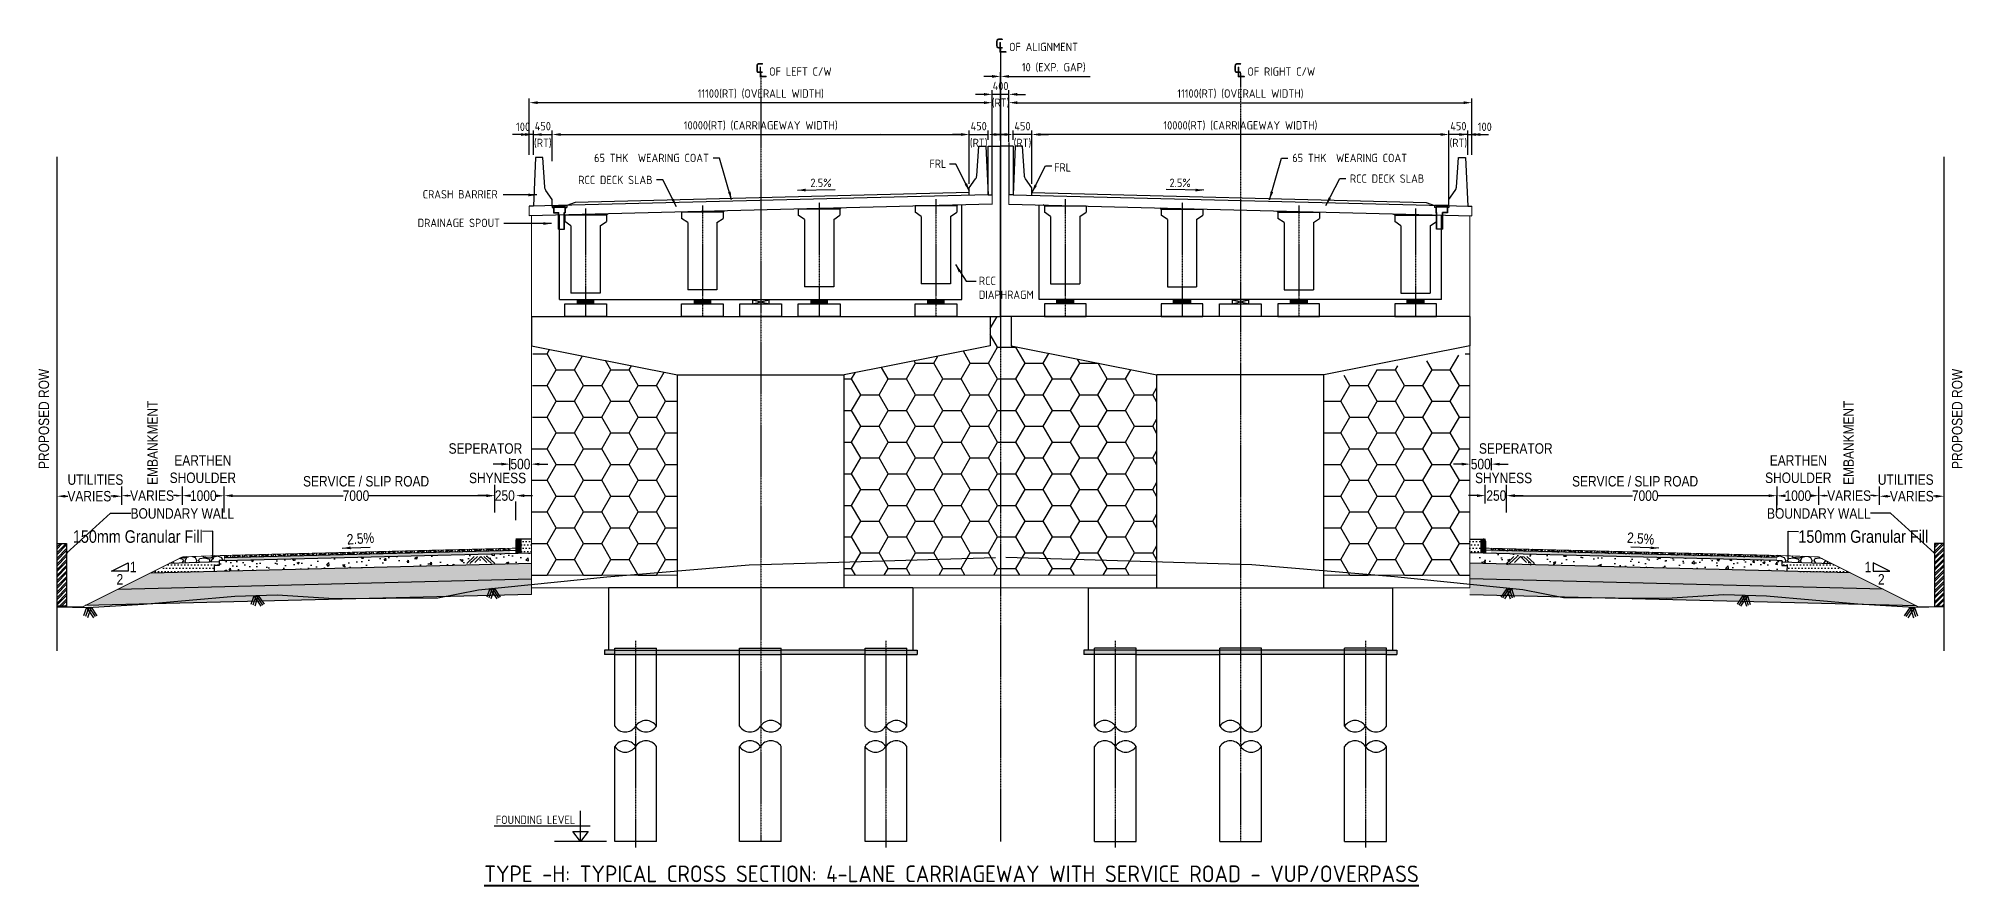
# Model space of a CAD drawing. Header units: millimetres. Extents: x 207528 to 778454, y -364692 to 101323.
# Drawn here: x 507015 to 553146, y -70952 to -50644 of the extents above; entities that cross this region are included whole.
import ezdxf

# ---------------------------------------------------------------- set-up
doc = ezdxf.new("R2010")
doc.units = ezdxf.units.MM
doc.linetypes.add('CENTER', pattern=[2, 1.25, -0.25, 0.25, -0.25])
doc.linetypes.add('DASHED', pattern=[19.05, 12.7, -6.35])
for name, color, linetype in [('CEN', 181, 'CENTER'), ('Dim', 253, 'Continuous'), ('Dimension', 253, 'Continuous'), ('hatch', 253, 'Continuous'), ('LVL', 3, 'Continuous'), ('Misc', 1, 'Continuous'), ('Proposed ROW', 241, 'MNEW'), ('Structure Dashed', 7, 'DASHED'), ('Structure Main', 3, 'Continuous'), ('Structure Outer', 7, 'Continuous')]:
    doc.layers.add(name, color=color, linetype=linetype)
for name, color, linetype, lineweight in [('STRUCTURAL', 7, 'Continuous', 0), ('Structure', 7, 'Continuous', 30), ('Text large', 7, 'Continuous', 40), ('Text small', 1, 'Continuous', 20)]:
    doc.layers.add(name, color=color, linetype=linetype, lineweight=lineweight)
doc.styles.add('DIM', font='ARIALN.TTF', dxfattribs={"height": 250})
doc.styles.add('isocp 100', font='isocp.shx', dxfattribs={"height": 200})
doc.styles.get("Standard").update_dxf_attribs({"font": 'arial.ttf'})
doc.linetypes.add('MNEW', pattern='A,26.152623,-1.048632,["PROW",Standard,S=1.75,R=0,X=0,Y=-0.975095],-7.693777,26.152623', length=61.047655)
doc.dimstyles.new('DIM', dxfattribs={"dimtxt": 250, "dimasz": 200, "dimexe": 0.18, "dimexo": 0.0625, "dimgap": 0.09, "dimtad": 0, "dimtih": 1, "dimtoh": 1, "dimdec": 0, "dimzin": 0, "dimdsep": 46, "dimtxsty": 'DIM', "dimcen": 0.09, "dimclrd": 256, "dimclrt": 7, "dimadec": 0, "dimazin": 0, "dimtfac": 1, "dimtdec": 0, "dimtofl": 0, "dimtmove": 0, "dimatfit": 3, "dimfxl": 1, "dimtolj": 1, "dimtzin": 0, "dimarcsym": 0})
doc.dimstyles.new('new', dxfattribs={"dimtxt": 150, "dimasz": 150, "dimexe": 100, "dimexo": 0.1, "dimgap": 0.09, "dimtad": 0, "dimtih": 1, "dimtoh": 1, "dimdec": 0, "dimzin": 0, "dimdsep": 46, "dimtxsty": 'DIM', "dimcen": 0.09, "dimclrd": 256, "dimclrt": 252, "dimadec": 0, "dimazin": 0, "dimtfac": 1, "dimtdec": 0, "dimtofl": 0, "dimtmove": 0, "dimatfit": 3, "dimfxl": 1, "dimtolj": 1, "dimtzin": 0, "dimlwd": -1, "dimarcsym": 0})
doc.dimstyles.new('NH30A_100', dxfattribs={"dimscale": 100, "dimtxt": 2, "dimasz": 2, "dimexe": 1, "dimexo": 1, "dimgap": 1, "dimtad": 1, "dimdec": 0, "dimdsep": 46, "dimtxsty": 'isocp 100', "dimcen": 0.5, "dimclrd": 47, "dimclre": 47, "dimclrt": 1, "dimadec": 0, "dimazin": 0, "dimtfac": 1, "dimtdec": 0, "dimtmove": 0, "dimatfit": 3, "dimfxl": 1, "dimtolj": 1, "dimtzin": 0, "dimarcsym": 0})
pattern_1 = [(0, (517457.4, -63511), (656.25, 378.886), [437.5, -875]), (120, (517457.4, -63511), (-656.25, 378.886), [437.5, -875]), (60, (517457.4, -63511), (1e-06, 757.772), [-875, 437.5])]
pattern_2 = [(130, (649434.79, -152322.73), (-143.45204, -12.55043), [15, -165]), (185, (649434.79, -152322.73), (27.75027, 150.43843), [12, -132]), (79.5486, (649422.84, -152323.77), (-115.70188, 137.88791), [12.74804, -140.22842]), (133.8158, (649434.8, -152282.73), (-213.4482, -33.1038), [22.5, -247.5]), (83.3644, (649417, -152285.49), (-186.93254, 194.82357), [19.12206, -210.3426]), (188.8158, (649434.8, -152282.73), (-186.9324, 194.82372), [18, -198]), (159, (649414.79, -152292.73), (-119.38141, -80.52378), [15, -165]), (214, (649414.79, -152292.73), (-48.66307, 145.03001), [12, -132]), (108.5486, (649404.84, -152299.44), (-168.04453, 64.5061), [12.74804, -140.22842]), (142.5, (649434.79, -152322.73), (-2.431971, 66.57877), [0, -130.4, 0, -134, 0, -132.5]), (172.5, (649434.79, -152322.73), (-52.613907, 78.882342), [0, -76.4, 0, -127.4, 0, -50.5]), (212.5, (649479.39, -152322.73), (-106.764487, -4.510974), [0, -50, 0, -156, 0, -207]), (222.5, (649499.39, -152322.73), (-116.637234, 20.020996), [0, -65, 0, -103.6, 0, -147])]
pattern_3 = [(0, (-799112.07, 31674.224), (39.6875, 79.375), [0, -79.375])]
pattern_4 = [(0, (417222.675, -76562.24), (39.6875, 79.375), [0, -79.375])]
pattern_5 = [(228.012788, (417679.875, -75927.24), (-5080, -5715), [85.4304, -8457.621]), (184.96974, (417622.725, -75990.74), (7619.999997, 635.000036), [146.6012, -14513.5122]), (132.510447, (417476.675, -76003.44), (6350.000003, -6984.999998), [103.3704, -10233.6807]), (267.27369, (417229.025, -76162.19), (635.000001, 12700), [133.501, -13216.6094]), (292.833654, (417222.675, -76295.54), (-3175, 7620), [130.9084, -12959.952]), (357.27369, (417273.475, -76416.19), (-12700, 635.000001), [133.501, -13216.6094]), (37.69424, (417406.825, -76422.54), (-8254.9999996, -6350.0000005), [176.5484, -17478.2788]), (72.255328, (417546.525, -76314.59), (4445.000001, 13969.9999996), [166.68, -16501.3142]), (121.429566, (417597.325, -76155.84), (-5080.000001, 8254.9999996), [133.9532, -13261.3864]), (175.23636, (417527.475, -76041.54), (6985, -635.000001), [152.9283, -7493.4842]), (222.397438, (417375.075, -76028.84), (-7619.9999998, -6985.0000003), [197.7695, -19579.193]), (138.814075, (417857.675, -76168.54), (-4445, 3810), [67.501, -6682.6415]), (171.469234, (417806.875, -76124.09), (8255, -1269.9999986), [128.4205, -12713.6597]), (225, (417679.87, -76105.04), (-9e-14, -635), [89.8023, -808.2233]), (203.19859, (417635.425, -76028.84), (3175, 1270), [48.3603, -4787.6556]), (291.80141, (417590.97, -76047.89), (-635, 1905), [68.3914, -3351.1882]), (30.96376, (417616.37, -76111.39), (1905, 1270), [111.08, -3591.5745]), (161.56505, (417711.62, -76054.24), (1270, -635), [80.3218, -1927.7245]), (16.38954, (417222.675, -76047.89), (6350, 1905), [112.522, -11139.7067]), (70.346176, (417330.625, -76016.14), (-2540, -6985), [94.3997, -9345.554]), (293.19859, (417711.625, -75927.24), (-1270, 3175), [96.72, -4739.296]), (343.61046, (417749.725, -76016.14), (-6350, 1905), [112.522, -11139.7067]), (339.443955, (417222.675, -76441.59), (-3175, 1270), [108.5088, -5316.9336]), (294.77514, (417324.275, -76479.69), (-3175.000004, 6984.999998), [90.918, -9000.8983]), (66.80141, (417717.975, -76562.24), (1270, 3175), [96.72, -4739.296]), (17.354025, (417756.075, -76473.34), (-8255, -2540), [106.4457, -10538.094]), (69.443955, (417406.825, -76562.24), (-1270, -3175), [54.2544, -5371.188]), (101.30993, (417679.87, -76562.24), (-635, 2540), [32.3787, -3205.4987]), (165.96376, (417673.52, -76530.49), (1905, -635), [130.9084, -2487.2636]), (186.009006, (417546.525, -76498.74), (6350, 635), [121.3167, -12010.3412]), (303.69007, (417616.37, -76168.54), (-635, 1270), [91.581, -2197.944]), (353.157227, (417667.175, -76244.74), (10795, -1269.9999994), [159.8892, -15829.0023]), (60.945396, (417825.925, -76263.79), (-2540, -4445), [65.377, -6472.348]), (90, (417857.7, -76206.64), (-635, 635), [38.1, -596.9]), (120.256437, (417533.825, -76479.69), (2540, -4445), [88.2167, -8733.4852]), (48.012787, (417489.375, -76403.49), (5080, 5715), [170.8607, -8372.1905]), (0, (417603.7, -76276.5), (635, 635), [165.1, -469.9]), (325.304846, (417768.775, -76276.49), (6350.000002, -4444.999997), [100.4024, -9939.8292]), (254.054604, (417851.325, -76333.64), (-635, -2540), [92.4573, -4530.4125]), (207.645975, (417825.925, -76422.54), (-12065.0000004, -6349.999999), [150.5363, -14903.116]), (175.426079, (417692.575, -76492.39), (-8255, 635), [159.2574, -15766.4616])]
pattern_6 = [(50, (417222.67, -76562.24), (546.554, -47.8173), [57.15, -628.65]), (355, (417222.7, -76562.24), (-105.7303, 573.1705), [45.72, -502.9218]), (100.45144, (417268.2, -76566.2), (440.8237, 525.3533), [48.57, -534.2707]), (46.1842, (417222.7, -76409.84), (813.237, -126.127), [85.725, -942.975]), (96.63556, (417290.44, -76420.35), (712.2124, 742.2784), [72.855, -801.407]), (351.18415, (417222.7, -76409.8), (712.2124, 742.2784), [68.58, -754.379]), (21, (417298.87, -76447.94), (454.8432, -306.7956), [57.15, -628.65]), (326, (417298.9, -76447.94), (185.406, 552.564), [45.72, -502.92]), (71.45144, (417336.8, -76473.5), (640.2493, 245.7683), [48.57, -534.2698]), (37.5, (417222.67, -76562.24), (9.2658, 253.66512), [0, -496.824, 0, -510.54, 0, -504.825]), (7.5, (417222.67, -76562.24), (200.459, 300.5417), [0, -291.084, 0, -485.394, 0, -192.405]), (327.5, (417052.75, -76562.24), (406.7718, -17.18623), [0, -190.5, 0, -594.36, 0, -788.67]), (317.5, (416976.55, -76562.24), (444.3875, 76.2795), [0, -247.65, 0, -394.716, 0, -560.07])]
pattern_7 = [(45, (417222.675, -76562.24), (42.426407, -4e-15), [25, -35]), (45, (417233.28, -76562.24), (42.426407, -4e-15), [10, -50]), (45, (417222.675, -76551.634), (42.426407, -4e-15), [10, -50])]
pattern_8 = [(45, (417222.675, -76562.24), (-67.35192, 67.35192), []), (105, (417222.675, -76562.24), (-92.004435, -24.652514), []), (165, (417222.675, -76562.24), (-24.652514, -92.004435), [])]
pattern_9 = [(0, (462621.72, -140019.164), (39.6875, 79.375), [0, -79.375])]
pattern_10 = [(228.012788, (201877.563, -130483.917), (-5080.0000004, -5714.9999996), [85.4304, -8457.6209]), (184.969741, (201820.413, -130547.417), (7619.999997, 635.0000362), [146.6012, -14513.5122]), (132.510447, (201674.363, -130560.117), (6350.0000027, -6984.9999976), [103.3704, -10233.6807]), (267.273689, (201426.713, -130718.867), (635.0000013, 12700), [133.5011, -13216.6094]), (292.833654, (201420.363, -130852.217), (-3175.0000003, 7620), [130.9084, -12959.9519]), (357.273689, (201471.163, -130972.867), (-12700, 635.0000013), [133.5011, -13216.6094]), (37.6942405, (201604.513, -130979.217), (-8254.9999996, -6350.0000005), [176.5484, -17478.2788]), (72.255328, (201744.213, -130871.267), (4445.0000012, 13969.9999996), [166.6799, -16501.3142]), (121.429566, (201795.013, -130712.517), (-5080.0000007, 8254.9999996), [133.9532, -13261.3864]), (175.236358, (201725.163, -130598.217), (6985, -635.000001), [152.9283, -7493.4842]), (222.397438, (201572.763, -130585.517), (-7619.9999998, -6985.0000003), [197.7695, -19579.1931]), (138.814075, (202055.363, -130725.22), (-4445, 3810), [67.5011, -6682.6415]), (171.469234, (202004.563, -130680.767), (8255.0000002, -1269.9999986), [128.4205, -12713.6597]), (225, (201877.56, -130661.7), (-9e-14, -635), [89.8023, -808.2233]), (203.19859, (201833.11, -130585.52), (3175, 1270), [48.3603, -4787.6556]), (291.80141, (201788.66, -130604.57), (-635, 1905), [68.3914, -3351.1882]), (30.963757, (201814.06, -130668.07), (1905, 1270), [111.0799, -3591.5745]), (161.56505, (201909.31, -130610.92), (1270, -635), [80.3218, -1927.7245]), (16.38954, (201420.363, -130604.567), (6350, 1905), [112.522, -11139.7067]), (70.346176, (201528.313, -130572.817), (-2540, -6985), [94.3997, -9345.5539]), (293.19859, (201909.31, -130483.92), (-1270, 3175), [96.72, -4739.2959]), (343.61046, (201947.413, -130572.817), (-6350, 1904.9999996), [112.522, -11139.7067]), (339.443955, (201420.36, -130998.27), (-3175, 1270), [108.5088, -5316.9336]), (294.77514, (201521.963, -131036.367), (-3175.000004, 6984.9999983), [90.918, -9000.8983]), (66.80141, (201915.66, -131118.92), (1270, 3175), [96.72, -4739.2959]), (17.354025, (201953.763, -131030.017), (-8255, -2540.0000005), [106.4457, -10538.094]), (69.443955, (201604.51, -131118.92), (-1270, -3175), [54.2544, -5371.188]), (101.309932, (201877.56, -131118.92), (-635, 2540), [32.3787, -3205.4987]), (165.963757, (201871.21, -131087.17), (1905, -635), [130.9084, -2487.2636]), (186.009006, (201744.213, -131055.417), (6350, 635.0000003), [121.3167, -12010.3412]), (303.69007, (201814.06, -130725.22), (-635, 1270), [91.581, -2197.9441]), (353.1572266, (201864.863, -130801.417), (10795, -1269.9999994), [159.8892, -15829.0023]), (60.945396, (202023.613, -130820.47), (-2540, -4445), [65.3771, -6472.3481]), (90, (202055.36, -130763.3), (-635, 635), [38.1, -596.9]), (120.256437, (201731.513, -131036.367), (2539.9999997, -4445), [88.2167, -8733.4852]), (48.012787, (201687.063, -130960.167), (5080.0000004, 5714.9999996), [170.8607, -8372.1905]), (0, (201801.36, -130833.17), (635, 635), [165.1, -469.9]), (325.304846, (201966.463, -130833.167), (6350.0000024, -4444.9999966), [100.4024, -9939.8292]), (254.054604, (202049.01, -130890.32), (-635, -2540), [92.4573, -4530.4125]), (207.645975, (202023.613, -130979.217), (-12065.0000004, -6349.9999992), [150.5363, -14903.1161]), (175.426079, (201890.263, -131049.067), (-8255, 635), [159.2574, -15766.4616])]
pattern_11 = [(45, (191659.27, -119598.53), (-67.35192, 67.35192), []), (45, (191704.18, -119598.53), (-67.35192, 67.35192), [])]

msp = doc.modelspace()

# ---------------------------------------------------------------- texts
at = {"layer": 'Dim', "color": 7, "char_height": 250, "attachment_point": 5, "style": 'DIM'}
for s, insert, rotation in [('PROPOSED ROW', (507145.3, -59764.4), 90), ('PROPOSED ROW', (553019.6, -59764.4), 90), ('2.5%', (514735, -62634), 4.21364), ('2.5%', (545429.8, -62634), 355.78636)]:
    msp.add_mtext_dynamic_manual_height_columns(s, width=5325.312, gutter_width=1250, heights=[0], dxfattribs=dict(at, insert=insert, rotation=rotation))
at = {"layer": 'Dim', "char_height": 250, "width": 5325.312, "attachment_point": 5, "rotation": 90, "style": 'DIM'}
for insert in [(509749.6, -60336.2), (550415.2, -60336.2)]:
    msp.add_mtext('\\A1;EMBANKMENT', dxfattribs=dict(at, insert=insert))
at = {"layer": 'Dim', "char_height": 250, "attachment_point": 5, "style": 'DIM'}
for s, insert in [('SEPERATOR', (517730.1, -60475.9)), ('SEPERATOR', (542434.7, -60475.9)), ('EARTHEN \\PSHOULDER', (510956.1, -60969.7)), ('EARTHEN \\PSHOULDER', (549208.7, -60969.7)), ('UTILITIES', (508380.3, -61221.2)), ('SERVICE / SLIP ROAD', (514869.1, -61261.8)), ('SHYNESS', (518022, -61181.9)), ('SHYNESS', (542142.8, -61181.9)), ('SERVICE / SLIP ROAD', (545295.7, -61261.8)), ('UTILITIES', (551784.5, -61221.2)), ('1', (509285.3, -63315.9)), ('1', (550879.5, -63315.9)), ('2', (508966.1, -63610.6)), ('2', (551198.7, -63610.6))]:
    msp.add_mtext_dynamic_manual_height_columns(s, width=5325.312, gutter_width=1250, heights=[0], dxfattribs=dict(at, insert=insert))
at = {"layer": 'Dim', "color": 7, "char_height": 250, "attachment_point": 5, "style": 'DIM'}
for insert in [(510463.7, -62033.5), (549701.1, -62033.5)]:
    msp.add_mtext_dynamic_manual_height_columns('BOUNDARY WALL', width=5325.312, gutter_width=1250, heights=[0], dxfattribs=dict(at, insert=insert))
at = {"layer": 'Dimension', "color": 7, "char_height": 300, "style": 'DIM'}
for insert, attachment_point in [((510953.7, -62586.9), 6), ((549211.1, -62586.9), 4)]:
    msp.add_mtext('\\A1;150mm Granular Fill', dxfattribs=dict(at, insert=insert, attachment_point=attachment_point))
at = {"layer": 'Text large', "insert": (528905.8, -70672.3), "char_height": 400, "width": 27034.754, "attachment_point": 5, "style": 'isocp 100'}
msp.add_mtext('{\\LTYPE -H: TYPICAL CROSS SECTION: 4-LANE CARRIAGEWAY WITH SERVICE ROAD - VUP/OVERPASS}', dxfattribs=at)
at = {"layer": 'Text small', "char_height": 200, "style": 'isocp 100'}
for s, insert, width, attachment_point in [('{\\H2x;\\C1;℄\\H0.5x; }OF ALIGNMENT', (529942.7, -50547.1), 5400.783, 1), ('{\\H2x;\\C1;℄\\H0.5x; }OF LEFT C/W', (524190.9, -51136.8), 5400.783, 1), ('{\\H2x;\\C1;℄\\H0.5x; }OF RIGHT C/W', (537626.8, -51136.8), 5400.783, 3), ('65 THK  WEARING COAT', (520335.7, -53408), 3117.532, 1), ('65 THK  WEARING COAT', (539829.1, -53408), 3117.532, 3), ('RCC DECK SLAB', (519956.1, -53935.3), 2336.362, 1), ('FRL ', (528375.1, -53547.1), 2336.362, 1), ('FRL ', (531772.6, -53636.1), 2336.362, 3), ('RCC DECK SLAB', (540240.2, -53903.4), 2336.362, 3), ('CRASH BARRIER', (516226.7, -54279.9), 2336.362, 1), ('2.5%', (526031, -54004), 2336.362, 3), ('2.5%', (534133.8, -54004), 2336.362, 1), ('DRAINAGE SPOUT', (518081.2, -54964.7), 2336.362, 3), ('\\pxql;RCC\\PDIAPHRAGM', (529562.1, -56354.4), 2336.362, 1), ('FOUNDING LEVEL\\P ', (517979.2, -69276.8), 2168.394, 1)]:
    msp.add_mtext(s, dxfattribs=dict(at, insert=insert, width=width, attachment_point=attachment_point))

# ---------------------------------------------------------------- blocks, each defined once
blk = doc.blocks.new('*D823')
at = {"layer": 'Defpoints', "color": 0, "transparency": 16777216}
for p in [(518782, -52183), (529882, -53189), (518782, -53533)]:
    blk.add_point(p, dxfattribs=at)
at = {"layer": 'Text small', "color": 47, "lineweight": -2, "transparency": 16777216}
for p, q in [((518782, -53433), (518782, -52083)), ((529882, -53089), (529882, -52083)), ((529682, -52183), (518982, -52183))]:
    blk.add_line(p, q, dxfattribs=at)
at = {"layer": 'Text small', "color": 47, "transparency": 16777216}
for points in [[(518982, -52150), (518982, -52216), (518782, -52183)], [(529682, -52150), (529682, -52216), (529882, -52183)]]:
    blk.add_solid(points, dxfattribs=at)
at = {"layer": 'Text small', "color": 1, "transparency": 16777216, "insert": (524332, -51973), "char_height": 200, "attachment_point": 5, "style": 'isocp 100'}
blk.add_mtext('\\A1;11100(RT) (OVERALL WIDTH)', dxfattribs=at)
blk = doc.blocks.new('*D824')
at = {"layer": 'Defpoints', "color": 0, "transparency": 16777216}
for p in [(519332, -52946), (518882, -53533), (519332, -53684)]:
    blk.add_point(p, dxfattribs=at)
at = {"layer": 'Text large', "color": 47, "lineweight": -2, "transparency": 16777216}
for p, q in [((518682, -52946), (518482, -52946)), ((518882, -53433), (518882, -52846)), ((518882, -52946), (519332, -52946)), ((519332, -53584), (519332, -52846)), ((519532, -52946), (519732, -52946))]:
    blk.add_line(p, q, dxfattribs=at)
at = {"layer": 'Text large', "color": 47, "transparency": 16777216}
for points in [[(518682, -52913), (518682, -52979), (518882, -52946)], [(519532, -52913), (519532, -52979), (519332, -52946)]]:
    blk.add_solid(points, dxfattribs=at)
at = {"layer": 'Text large', "color": 1, "transparency": 16777216, "char_height": 200, "attachment_point": 5, "style": 'isocp 100'}
for s, insert in [('\\A1;(RT)', (519107, -53156)), ('\\A1;450', (519107, -52746))]:
    blk.add_mtext(s, dxfattribs=dict(at, insert=insert))
blk = doc.blocks.new('*D825')
at = {"layer": 'Defpoints', "color": 0, "transparency": 16777216}
for p in [(529333, -52946), (519332, -53684), (529333, -54229)]:
    blk.add_point(p, dxfattribs=at)
at = {"layer": 'Text small', "color": 47, "lineweight": -2, "transparency": 16777216}
for p, q in [((519332, -53584), (519332, -52846)), ((519532, -52946), (529133, -52946)), ((529333, -54129), (529333, -52846))]:
    blk.add_line(p, q, dxfattribs=at)
at = {"layer": 'Text small', "color": 47, "transparency": 16777216}
for points in [[(519532, -52913), (519532, -52979), (519332, -52946)], [(529133, -52913), (529133, -52979), (529333, -52946)]]:
    blk.add_solid(points, dxfattribs=at)
at = {"layer": 'Text small', "color": 1, "transparency": 16777216, "insert": (524332, -52736), "char_height": 200, "attachment_point": 5, "style": 'isocp 100'}
blk.add_mtext('\\A1;10000(RT) (CARRIAGEWAY WIDTH)', dxfattribs=at)
blk = doc.blocks.new('*D826')
at = {"layer": 'Defpoints', "color": 0, "transparency": 16777216}
for p in [(529782, -52946), (529782, -53173), (529333, -54204)]:
    blk.add_point(p, dxfattribs=at)
at = {"layer": 'Text large', "color": 47, "lineweight": -2, "transparency": 16777216}
for p, q in [((529133, -52946), (528933, -52946)), ((529333, -54104), (529333, -52846)), ((529333, -52946), (529782, -52946)), ((529782, -53073), (529782, -52846)), ((529982, -52946), (530182, -52946))]:
    blk.add_line(p, q, dxfattribs=at)
at = {"layer": 'Text large', "color": 47, "transparency": 16777216}
for points in [[(529133, -52913), (529133, -52979), (529333, -52946)], [(529982, -52913), (529982, -52979), (529782, -52946)]]:
    blk.add_solid(points, dxfattribs=at)
at = {"layer": 'Text large', "color": 1, "transparency": 16777216, "char_height": 200, "attachment_point": 5, "style": 'isocp 100'}
for s, insert in [('\\A1;(RT)', (529557, -53156)), ('\\A1;450', (529557, -52746))]:
    blk.add_mtext(s, dxfattribs=dict(at, insert=insert))
blk = doc.blocks.new('HFHGHFGH')
at = {"color": 1}
for p, q in [((151681, 917410), (152030, 917410)), ((151681, 917396), (151681, 917359)), ((151681, 917396), (151715, 917396)), ((151681, 917359), (151715, 917359)), ((151715, 917410), (151715, 917396)), ((151715, 917359), (151715, 917234)), ((151715, 917234), (151829, 917234)), ((151723, 917410), (151723, 917242)), ((151723, 917367), (151987, 917367)), ((151723, 917242), (151810, 917242)), ((151754, 917410), (151754, 917376)), ((151754, 917376), (151770, 917376)), ((151770, 917410), (151770, 917376)), ((151801, 917410), (151801, 917376)), ((151801, 917376), (151817, 917376)), ((151810, 917242), (151837, 917242)), ((151817, 917410), (151817, 917376)), ((151829, 916840), (151829, 917234)), ((151837, 916840), (151837, 917242)), ((151847, 917410), (151847, 917376)), ((151847, 917376), (151863, 917376)), ((151863, 917410), (151863, 917376)), ((151894, 917410), (151894, 917376)), ((151894, 917376), (151910, 917376)), ((151910, 917410), (151910, 917376)), ((151941, 917410), (151941, 917376)), ((151941, 917376), (151957, 917376)), ((151957, 917410), (151957, 917376)), ((151970, 916840), (151970, 917242)), ((151970, 917242), (151987, 917242)), ((151978, 917234), (151995, 917234)), ((151978, 916840), (151978, 917234)), ((151987, 917410), (151987, 917242)), ((151995, 917359), (151995, 917234)), ((151995, 917359), (152030, 917359)), ((152030, 917410), (152030, 917359)), ((151829, 916840), (151978, 916840))]:
    blk.add_line(p, q, dxfattribs=at)
blk = doc.blocks.new('*D842')
at = {"layer": 'Defpoints', "color": 0, "transparency": 16777216}
for p in [(529882, -51983), (529882, -53224), (530282, -53224)]:
    blk.add_point(p, dxfattribs=at)
at = {"layer": 'Text large', "color": 47, "lineweight": -2, "transparency": 16777216}
for p, q in [((529682, -51983), (529482, -51983)), ((529882, -53124), (529882, -51883)), ((530282, -51983), (529882, -51983)), ((530282, -53124), (530282, -51883)), ((530482, -51983), (530682, -51983))]:
    blk.add_line(p, q, dxfattribs=at)
at = {"layer": 'Text large', "color": 47, "transparency": 16777216}
for points in [[(529682, -51950), (529682, -52016), (529882, -51983)], [(530482, -51950), (530482, -52016), (530282, -51983)]]:
    blk.add_solid(points, dxfattribs=at)
at = {"layer": 'Text large', "color": 1, "transparency": 16777216, "char_height": 200, "attachment_point": 5, "style": 'isocp 100'}
for s, insert in [('\\A1;(RT)', (530082, -52193)), ('\\A1;400', (530082, -51783))]:
    blk.add_mtext(s, dxfattribs=dict(at, insert=insert))
blk = doc.blocks.new('GRD')
at = {"layer": 'Structure'}
for p, q in [((112852, 216703), (111852, 216703)), ((111852, 216703), (111852, 216553)), ((112002, 216453), (111852, 216553)), ((112002, 216453), (112002, 214838)), ((112702, 216453), (112852, 216553)), ((112702, 216453), (112702, 214838)), ((112852, 216703), (112878, 216729)), ((112852, 216703), (112852, 216553)), ((112702, 214838), (112002, 214838))]:
    blk.add_line(p, q, dxfattribs=at)
blk = doc.blocks.new('*D844')
at = {"layer": 'Defpoints', "color": 0, "transparency": 16777216}
for p in [(541382, -52183), (530282, -53189), (541382, -53533)]:
    blk.add_point(p, dxfattribs=at)
at = {"layer": 'Text small', "color": 47, "lineweight": -2, "transparency": 16777216}
for p, q in [((530282, -53089), (530282, -52083)), ((541382, -53433), (541382, -52083)), ((530482, -52183), (541182, -52183))]:
    blk.add_line(p, q, dxfattribs=at)
at = {"layer": 'Text small', "color": 47, "transparency": 16777216}
for points in [[(530482, -52150), (530482, -52216), (530282, -52183)], [(541182, -52150), (541182, -52216), (541382, -52183)]]:
    blk.add_solid(points, dxfattribs=at)
at = {"layer": 'Text small', "color": 1, "transparency": 16777216, "insert": (535832, -51973), "char_height": 200, "attachment_point": 5, "style": 'isocp 100'}
blk.add_mtext('\\A1;11100(RT) (OVERALL WIDTH)', dxfattribs=at)
blk = doc.blocks.new('*D845')
at = {"layer": 'Defpoints', "color": 0, "transparency": 16777216}
for p in [(530832, -52946), (530832, -54229), (540833, -54623)]:
    blk.add_point(p, dxfattribs=at)
at = {"layer": 'Text small', "color": 47, "lineweight": -2, "transparency": 16777216}
for p, q in [((530832, -54129), (530832, -52846)), ((540633, -52946), (531032, -52946)), ((540833, -54523), (540833, -52846))]:
    blk.add_line(p, q, dxfattribs=at)
at = {"layer": 'Text small', "color": 47, "transparency": 16777216}
for points in [[(531032, -52913), (531032, -52979), (530832, -52946)], [(540633, -52913), (540633, -52979), (540833, -52946)]]:
    blk.add_solid(points, dxfattribs=at)
at = {"layer": 'Text small', "color": 1, "transparency": 16777216, "insert": (535832, -52736), "char_height": 200, "attachment_point": 5, "style": 'isocp 100'}
blk.add_mtext('\\A1;10000(RT) (CARRIAGEWAY WIDTH)', dxfattribs=at)
blk = doc.blocks.new('*D846')
at = {"layer": 'Defpoints', "color": 0, "transparency": 16777216}
for p in [(518825, -60849), (518314, -61197), (518825, -61197)]:
    blk.add_point(p, dxfattribs=at)
at = {"layer": 'Dim', "lineweight": -2, "transparency": 16777216}
for p, q in [((518114, -60849), (517914, -60849)), ((519025, -60849), (519225, -60849))]:
    blk.add_line(p, q, dxfattribs=at)
at = {"layer": 'Dim', "color": 0, "lineweight": -2, "transparency": 16777216}
for p, q in [((518314, -60850), (518314, -60849)), ((518825, -60850), (518825, -60849))]:
    blk.add_line(p, q, dxfattribs=at)
at = {"layer": 'Dim', "transparency": 16777216}
for points in [[(518114, -60816), (518114, -60882), (518314, -60849)], [(519025, -60816), (519025, -60882), (518825, -60849)]]:
    blk.add_solid(points, dxfattribs=at)
at = {"layer": 'Dim', "color": 7, "transparency": 16777216, "insert": (518569, -60849), "char_height": 250, "attachment_point": 5, "style": 'DIM'}
blk.add_mtext('\\A1;500', dxfattribs=at)
blk = doc.blocks.new('*D827')
at = {"layer": 'Defpoints', "color": 0, "transparency": 16777216}
for p in [(511470, -61606), (511470, -62008), (517953, -62008)]:
    blk.add_point(p, dxfattribs=at)
at = {"layer": 'Dim', "color": 0, "lineweight": -2, "transparency": 16777216}
for p, q in [((511470, -62008), (511470, -61605)), ((517953, -62008), (517953, -61605))]:
    blk.add_line(p, q, dxfattribs=at)
at = {"layer": 'Dim', "lineweight": -2, "transparency": 16777216}
for p, q in [((511670, -61606), (514322, -61606)), ((517753, -61606), (514932, -61606))]:
    blk.add_line(p, q, dxfattribs=at)
at = {"layer": 'Dim', "transparency": 16777216}
for points in [[(511670, -61572), (511670, -61639), (511470, -61606)], [(517753, -61572), (517753, -61639), (517953, -61606)]]:
    blk.add_solid(points, dxfattribs=at)
at = {"layer": 'Dim', "color": 7, "transparency": 16777216, "insert": (514627, -61606), "char_height": 250, "attachment_point": 5, "style": 'DIM'}
blk.add_mtext('\\A1;7000', dxfattribs=at)
blk = doc.blocks.new('*D828')
at = {"layer": 'Defpoints', "color": 0, "transparency": 16777216}
for p in [(507459, -61561), (507459, -61619), (509010, -61605)]:
    blk.add_point(p, dxfattribs=at)
at = {"layer": 'Dimension', "color": 0, "lineweight": -2, "transparency": 16777216}
for p, q in [((507459, -61617), (507459, -61619)), ((509010, -61617), (509010, -61619))]:
    blk.add_line(p, q, dxfattribs=at)
at = {"layer": 'Dimension', "lineweight": -2, "transparency": 16777216}
for p, q in [((507659, -61619), (507717, -61619)), ((508810, -61619), (508751, -61619))]:
    blk.add_line(p, q, dxfattribs=at)
at = {"layer": 'Dimension', "transparency": 16777216}
for points in [[(507659, -61585), (507659, -61652), (507459, -61619)], [(508810, -61585), (508810, -61652), (509010, -61619)]]:
    blk.add_solid(points, dxfattribs=at)
at = {"layer": 'Dimension', "color": 7, "transparency": 16777216, "insert": (508234, -61619), "char_height": 250, "attachment_point": 5, "style": 'DIM'}
blk.add_mtext('\\A1;VARIES', dxfattribs=at)
blk = doc.blocks.new('*D829')
at = {"layer": 'Defpoints', "color": 0, "transparency": 16777216}
for p in [(518461, -61604), (517951, -61921), (518461, -61921)]:
    blk.add_point(p, dxfattribs=at)
at = {"layer": 'Dim', "lineweight": -2, "transparency": 16777216}
for p, q in [((517751, -61604), (517551, -61604)), ((518661, -61604), (518861, -61604))]:
    blk.add_line(p, q, dxfattribs=at)
at = {"layer": 'Dim', "color": 0, "lineweight": -2, "transparency": 16777216}
for p, q in [((517951, -61605), (517951, -61604)), ((518461, -61605), (518461, -61604))]:
    blk.add_line(p, q, dxfattribs=at)
at = {"layer": 'Dim', "transparency": 16777216}
for points in [[(517751, -61571), (517751, -61638), (517951, -61604)], [(518661, -61571), (518661, -61638), (518461, -61604)]]:
    blk.add_solid(points, dxfattribs=at)
at = {"layer": 'Dim', "color": 7, "transparency": 16777216, "insert": (518196, -61604), "char_height": 250, "attachment_point": 5, "style": 'DIM'}
blk.add_mtext('\\A1;250', dxfattribs=at)
blk = doc.blocks.new('*D830')
at = {"layer": 'Defpoints', "color": 0, "transparency": 16777216}
for p in [(510467, -61605), (510467, -61605), (511466, -61609)]:
    blk.add_point(p, dxfattribs=at)
at = {"layer": 'Dim', "color": 0, "lineweight": -2, "transparency": 16777216}
for p, q in [((510467, -61605), (510467, -61605)), ((511466, -61609), (511466, -61609))]:
    blk.add_line(p, q, dxfattribs=at)
at = {"layer": 'Dim', "lineweight": -2, "transparency": 16777216}
for p, q in [((510667, -61606), (510670, -61606)), ((511266, -61608), (511263, -61608))]:
    blk.add_line(p, q, dxfattribs=at)
at = {"layer": 'Dim', "transparency": 16777216}
for points in [[(510667, -61572), (510667, -61639), (510467, -61605)], [(511267, -61575), (511266, -61641), (511466, -61609)]]:
    blk.add_solid(points, dxfattribs=at)
at = {"layer": 'Dim', "color": 7, "transparency": 16777216, "insert": (510967, -61607), "char_height": 250, "attachment_point": 5, "style": 'DIM'}
blk.add_mtext('\\A1;1000', dxfattribs=at)
blk = doc.blocks.new('*D831')
at = {"layer": 'Defpoints', "color": 0, "transparency": 16777216}
for p in [(509010, -61605), (509010, -61605), (510467, -61605)]:
    blk.add_point(p, dxfattribs=at)
at = {"layer": 'Dimension', "color": 0, "lineweight": -2, "transparency": 16777216}
for p, q in [((509010, -61605), (509010, -61605)), ((510467, -61605), (510467, -61605))]:
    blk.add_line(p, q, dxfattribs=at)
at = {"layer": 'Dimension', "lineweight": -2, "transparency": 16777216}
for p, q in [((509160, -61605), (509221, -61605)), ((510317, -61605), (510255, -61605))]:
    blk.add_line(p, q, dxfattribs=at)
at = {"layer": 'Dimension', "transparency": 16777216}
for points in [[(509160, -61580), (509160, -61630), (509010, -61605)], [(510317, -61580), (510317, -61630), (510467, -61605)]]:
    blk.add_solid(points, dxfattribs=at)
at = {"layer": 'Dimension', "color": 7, "transparency": 16777216, "insert": (509738, -61605), "char_height": 250, "attachment_point": 5, "style": 'DIM'}
blk.add_mtext('\\A1;VARIES', dxfattribs=at)
blk = doc.blocks.new('*D832')
at = {"layer": 'Defpoints', "color": 0, "transparency": 16777216}
for p in [(541340, -60849), (541340, -61197), (541851, -61197)]:
    blk.add_point(p, dxfattribs=at)
at = {"layer": 'Dim', "lineweight": -2, "transparency": 16777216}
for p, q in [((541140, -60849), (540940, -60849)), ((542051, -60849), (542251, -60849))]:
    blk.add_line(p, q, dxfattribs=at)
at = {"layer": 'Dim', "color": 0, "lineweight": -2, "transparency": 16777216}
for p, q in [((541340, -60850), (541340, -60849)), ((541851, -60850), (541851, -60849))]:
    blk.add_line(p, q, dxfattribs=at)
at = {"layer": 'Dim', "transparency": 16777216}
for points in [[(541140, -60816), (541140, -60882), (541340, -60849)], [(542051, -60816), (542051, -60882), (541851, -60849)]]:
    blk.add_solid(points, dxfattribs=at)
at = {"layer": 'Dim', "color": 7, "transparency": 16777216, "insert": (541595, -60849), "char_height": 250, "attachment_point": 5, "style": 'DIM'}
blk.add_mtext('\\A1;500', dxfattribs=at)
blk = doc.blocks.new('*D833')
at = {"layer": 'Defpoints', "color": 0, "transparency": 16777216}
for p in [(548695, -61606), (542212, -62008), (548695, -62008)]:
    blk.add_point(p, dxfattribs=at)
at = {"layer": 'Dim', "color": 0, "lineweight": -2, "transparency": 16777216}
for p, q in [((542212, -62008), (542212, -61605)), ((548695, -62008), (548695, -61605))]:
    blk.add_line(p, q, dxfattribs=at)
at = {"layer": 'Dim', "lineweight": -2, "transparency": 16777216}
for p, q in [((542412, -61606), (545233, -61606)), ((548495, -61606), (545843, -61606))]:
    blk.add_line(p, q, dxfattribs=at)
at = {"layer": 'Dim', "transparency": 16777216}
for points in [[(542412, -61572), (542412, -61639), (542212, -61606)], [(548495, -61572), (548495, -61639), (548695, -61606)]]:
    blk.add_solid(points, dxfattribs=at)
at = {"layer": 'Dim', "color": 7, "transparency": 16777216, "insert": (545538, -61606), "char_height": 250, "attachment_point": 5, "style": 'DIM'}
blk.add_mtext('\\A1;7000', dxfattribs=at)
blk = doc.blocks.new('*D834')
at = {"layer": 'Defpoints', "color": 0, "transparency": 16777216}
for p in [(551155, -61605), (552706, -61561), (552706, -61619)]:
    blk.add_point(p, dxfattribs=at)
at = {"layer": 'Dimension', "color": 0, "lineweight": -2, "transparency": 16777216}
for p, q in [((551155, -61617), (551155, -61619)), ((552706, -61617), (552706, -61619))]:
    blk.add_line(p, q, dxfattribs=at)
at = {"layer": 'Dimension', "lineweight": -2, "transparency": 16777216}
for p, q in [((551355, -61619), (551413, -61619)), ((552506, -61619), (552448, -61619))]:
    blk.add_line(p, q, dxfattribs=at)
at = {"layer": 'Dimension', "transparency": 16777216}
for points in [[(551355, -61585), (551355, -61652), (551155, -61619)], [(552506, -61585), (552506, -61652), (552706, -61619)]]:
    blk.add_solid(points, dxfattribs=at)
at = {"layer": 'Dimension', "color": 7, "transparency": 16777216, "insert": (551931, -61619), "char_height": 250, "attachment_point": 5, "style": 'DIM'}
blk.add_mtext('\\A1;VARIES', dxfattribs=at)
blk = doc.blocks.new('*D835')
at = {"layer": 'Defpoints', "color": 0, "transparency": 16777216}
for p in [(541704, -61604), (541704, -61921), (542214, -61921)]:
    blk.add_point(p, dxfattribs=at)
at = {"layer": 'Dim', "lineweight": -2, "transparency": 16777216}
for p, q in [((541504, -61604), (541304, -61604)), ((542414, -61604), (542614, -61604))]:
    blk.add_line(p, q, dxfattribs=at)
at = {"layer": 'Dim', "color": 0, "lineweight": -2, "transparency": 16777216}
for p, q in [((541704, -61605), (541704, -61604)), ((542214, -61605), (542214, -61604))]:
    blk.add_line(p, q, dxfattribs=at)
at = {"layer": 'Dim', "transparency": 16777216}
for points in [[(541504, -61571), (541504, -61638), (541704, -61604)], [(542414, -61571), (542414, -61638), (542214, -61604)]]:
    blk.add_solid(points, dxfattribs=at)
at = {"layer": 'Dim', "color": 7, "transparency": 16777216, "insert": (541969, -61604), "char_height": 250, "attachment_point": 5, "style": 'DIM'}
blk.add_mtext('\\A1;250', dxfattribs=at)
blk = doc.blocks.new('*D836')
at = {"layer": 'Defpoints', "color": 0, "transparency": 16777216}
for p in [(548698, -61609), (549698, -61605), (549698, -61605)]:
    blk.add_point(p, dxfattribs=at)
at = {"layer": 'Dim', "color": 0, "lineweight": -2, "transparency": 16777216}
for p, q in [((548698, -61609), (548698, -61609)), ((549698, -61605), (549698, -61605))]:
    blk.add_line(p, q, dxfattribs=at)
at = {"layer": 'Dim', "lineweight": -2, "transparency": 16777216}
for p, q in [((548898, -61608), (548902, -61608)), ((549498, -61606), (549494, -61606))]:
    blk.add_line(p, q, dxfattribs=at)
at = {"layer": 'Dim', "transparency": 16777216}
for points in [[(548898, -61575), (548898, -61641), (548698, -61609)], [(549498, -61572), (549498, -61639), (549698, -61605)]]:
    blk.add_solid(points, dxfattribs=at)
at = {"layer": 'Dim', "color": 7, "transparency": 16777216, "insert": (549198, -61607), "char_height": 250, "attachment_point": 5, "style": 'DIM'}
blk.add_mtext('\\A1;1000', dxfattribs=at)
blk = doc.blocks.new('*D837')
at = {"layer": 'Defpoints', "color": 0, "transparency": 16777216}
for p in [(549698, -61605), (551155, -61605), (551155, -61605)]:
    blk.add_point(p, dxfattribs=at)
at = {"layer": 'Dimension', "color": 0, "lineweight": -2, "transparency": 16777216}
for p, q in [((549698, -61605), (549698, -61605)), ((551155, -61605), (551155, -61605))]:
    blk.add_line(p, q, dxfattribs=at)
at = {"layer": 'Dimension', "lineweight": -2, "transparency": 16777216}
for p, q in [((549848, -61605), (549909, -61605)), ((551005, -61605), (550944, -61605))]:
    blk.add_line(p, q, dxfattribs=at)
at = {"layer": 'Dimension', "transparency": 16777216}
for points in [[(549848, -61580), (549848, -61630), (549698, -61605)], [(551005, -61580), (551005, -61630), (551155, -61605)]]:
    blk.add_solid(points, dxfattribs=at)
at = {"layer": 'Dimension', "color": 7, "transparency": 16777216, "insert": (550427, -61605), "char_height": 250, "attachment_point": 5, "style": 'DIM'}
blk.add_mtext('\\A1;VARIES', dxfattribs=at)
blk = doc.blocks.new('*D838')
at = {"layer": 'Defpoints', "color": 0, "transparency": 16777216}
for p in [(518782, -52947), (518782, -53501), (518882, -53501)]:
    blk.add_point(p, dxfattribs=at)
at = {"layer": 'Text large', "color": 47, "lineweight": -2, "transparency": 16777216}
for p, q in [((518582, -52947), (518382, -52947)), ((518782, -53401), (518782, -52847)), ((518882, -52947), (518782, -52947)), ((518882, -53401), (518882, -52847)), ((519082, -52947), (519282, -52947))]:
    blk.add_line(p, q, dxfattribs=at)
at = {"layer": 'Text large', "color": 47, "transparency": 16777216}
for points in [[(518582, -52913), (518582, -52980), (518782, -52947)], [(519082, -52913), (519082, -52980), (518882, -52947)]]:
    blk.add_solid(points, dxfattribs=at)
at = {"layer": 'Text large', "color": 1, "transparency": 16777216, "insert": (518348, -52761), "char_height": 200, "attachment_point": 5, "style": 'isocp 100'}
blk.add_mtext('\\A1;     100', dxfattribs=at)
blk = doc.blocks.new('*D839')
at = {"layer": 'Defpoints', "color": 0, "transparency": 16777216}
for p in [(530382, -52946), (530382, -53173), (530832, -54204)]:
    blk.add_point(p, dxfattribs=at)
at = {"layer": 'Text large', "color": 47, "lineweight": -2, "transparency": 16777216}
for p, q in [((530182, -52946), (529982, -52946)), ((530382, -53073), (530382, -52846)), ((530832, -52946), (530382, -52946)), ((530832, -54104), (530832, -52846)), ((531032, -52946), (531232, -52946))]:
    blk.add_line(p, q, dxfattribs=at)
at = {"layer": 'Text large', "color": 47, "transparency": 16777216}
for points in [[(530182, -52913), (530182, -52979), (530382, -52946)], [(531032, -52913), (531032, -52979), (530832, -52946)]]:
    blk.add_solid(points, dxfattribs=at)
at = {"layer": 'Text large', "color": 1, "transparency": 16777216, "char_height": 200, "attachment_point": 5, "style": 'isocp 100'}
for s, insert in [('\\A1;(RT)', (530607, -53156)), ('\\A1;450', (530607, -52746))]:
    blk.add_mtext(s, dxfattribs=dict(at, insert=insert))
blk = doc.blocks.new('*D840')
at = {"layer": 'Defpoints', "color": 0, "transparency": 16777216}
for p in [(540833, -52946), (540833, -53684), (541283, -53533)]:
    blk.add_point(p, dxfattribs=at)
at = {"layer": 'Text large', "color": 47, "lineweight": -2, "transparency": 16777216}
for p, q in [((540633, -52946), (540433, -52946)), ((540833, -53584), (540833, -52846)), ((541283, -52946), (540833, -52946)), ((541283, -53433), (541283, -52846)), ((541483, -52946), (541683, -52946))]:
    blk.add_line(p, q, dxfattribs=at)
at = {"layer": 'Text large', "color": 47, "transparency": 16777216}
for points in [[(540633, -52913), (540633, -52979), (540833, -52946)], [(541483, -52913), (541483, -52979), (541283, -52946)]]:
    blk.add_solid(points, dxfattribs=at)
at = {"layer": 'Text large', "color": 1, "transparency": 16777216, "char_height": 200, "attachment_point": 5, "style": 'isocp 100'}
for s, insert in [('\\A1;(RT)', (541058, -53156)), ('\\A1;450', (541058, -52746))]:
    blk.add_mtext(s, dxfattribs=dict(at, insert=insert))
blk = doc.blocks.new('*D841')
at = {"layer": 'Defpoints', "color": 0, "transparency": 16777216}
for p in [(541382, -52947), (541283, -53501), (541382, -53501)]:
    blk.add_point(p, dxfattribs=at)
at = {"layer": 'Text large', "color": 47, "lineweight": -2, "transparency": 16777216}
for p, q in [((541083, -52947), (540883, -52947)), ((541283, -53401), (541283, -52847)), ((541283, -52947), (541382, -52947)), ((541382, -53401), (541382, -52847)), ((541582, -52947), (541782, -52947))]:
    blk.add_line(p, q, dxfattribs=at)
at = {"layer": 'Text large', "color": 47, "transparency": 16777216}
for points in [[(541083, -52913), (541083, -52980), (541283, -52947)], [(541582, -52913), (541582, -52980), (541382, -52947)]]:
    blk.add_solid(points, dxfattribs=at)
at = {"layer": 'Text large', "color": 1, "transparency": 16777216, "insert": (541406, -52761), "char_height": 200, "attachment_point": 5, "style": 'isocp 100'}
blk.add_mtext('\\A1;     100', dxfattribs=at)
blk = doc.blocks.new('*D843')
at = {"layer": 'Defpoints', "color": 0, "transparency": 16777216}
for p in [(530087, -51553), (530077, -53189), (530087, -53189)]:
    blk.add_point(p, dxfattribs=at)
at = {"layer": 'Text small', "color": 47, "lineweight": -2, "transparency": 16777216}
for p, q in [((529877, -51553), (529677, -51553)), ((530077, -53089), (530077, -51453)), ((530077, -51553), (530087, -51553)), ((530087, -53089), (530087, -51453)), ((530287, -51553), (532227, -51553))]:
    blk.add_line(p, q, dxfattribs=at)
at = {"layer": 'Text small', "color": 47, "transparency": 16777216}
for points in [[(529877, -51520), (529877, -51587), (530077, -51553)], [(530287, -51520), (530287, -51587), (530087, -51553)]]:
    blk.add_solid(points, dxfattribs=at)
at = {"layer": 'Text small', "color": 1, "transparency": 16777216, "insert": (531357, -51343), "char_height": 200, "width": 159266.94, "attachment_point": 5, "style": 'isocp 100'}
blk.add_mtext('\\A1;10 (EXP. GAP)', dxfattribs=at)

# ---------------------------------------------------------------- dimensions: what is measured, and where the dimension line sits
at = {"layer": 'Dim'}
for base, p1, p2, angle, text, picture, middle in [((518824.5, -60848.9), (518314.3, -61196.8), (518824.5, -61196.8), 0, '500', '*D846', (518569.4, -60848.9)), ((541340.3, -60848.9), (541850.5, -61196.8), (541340.3, -61196.8), 180, '500', '*D832', (541595.4, -60848.9)), ((518461, -61604.2), (517950.8, -61921.4), (518461, -61921.4), 0, '250', '*D829', (518195.7, -61604.2)), ((541703.8, -61604.2), (542214, -61921.4), (541703.8, -61921.4), 180, '250', '*D835', (541969.1, -61604.2))]:
    dim = msp.add_linear_dim(base=base, p1=p1, p2=p2, angle=angle, text=text, dimstyle='DIM', override={"dimfxl": 1.25, "dimfxlon": 1}, dxfattribs=at)
    dim.commit()
    dim.dimension.update_dxf_attribs({"geometry": picture, "text_midpoint": middle, "dimtype": 161})
for p1, p2, picture, middle in [((511466.5, -61608.8), (510466.9, -61605), '*D830', (510966.7, -61606.9)), ((548698.4, -61608.8), (549697.9, -61605), '*D836', (549198.1, -61606.9))]:
    dim = msp.add_aligned_dim(p1=p1, p2=p2, distance=0, dimstyle='DIM', dxfattribs=at)
    dim.commit()
    dim.dimension.update_dxf_attribs({"geometry": picture, "text_midpoint": middle})
for base, p1, p2, angle, picture, middle in [((511470, -61605.6), (517952.9, -62007.7), (511470, -62007.7), 180, '*D827', (514626.6, -61605.6)), ((548694.8, -61605.6), (542211.9, -62007.7), (548694.8, -62007.7), 0, '*D833', (545538.2, -61605.6))]:
    dim = msp.add_linear_dim(base=base, p1=p1, p2=p2, angle=angle, text='7000', dimstyle='DIM', dxfattribs=at)
    dim.commit()
    dim.dimension.update_dxf_attribs({"geometry": picture, "text_midpoint": middle, "dimtype": 161})
at = {"layer": 'Dimension'}
dim = msp.add_linear_dim(base=(507458.9, -61618.5), p1=(509009.6, -61604.9), p2=(507458.9, -61561.2), text='VARIES', dimstyle='DIM', override={"dimfxl": 1.25, "dimfxlon": 1}, dxfattribs=at)
dim.commit()
dim.dimension.update_dxf_attribs({"geometry": '*D828', "text_midpoint": (508234.2, -61618.5)})
for p1, p2, picture, middle in [((510466.9, -61605.3), (509009.6, -61605.1), '*D831', (509738.3, -61605.2)), ((549697.9, -61605.3), (551155.2, -61605.1), '*D837', (550426.6, -61605.2))]:
    dim = msp.add_aligned_dim(p1=p1, p2=p2, distance=0, text='VARIES', dimstyle='DIM', override={"dimtxt": 200, "dimasz": 150, "dimfxl": 1.25, "dimfxlon": 1}, dxfattribs=at)
    dim.commit()
    dim.dimension.update_dxf_attribs({"geometry": picture, "text_midpoint": middle})
dim = msp.add_linear_dim(base=(552705.9, -61618.5), p1=(551155.2, -61604.9), p2=(552705.9, -61561.2), angle=180, text='VARIES', dimstyle='DIM', override={"dimfxl": 1.25, "dimfxlon": 1}, dxfattribs=at)
dim.commit()
dim.dimension.update_dxf_attribs({"geometry": '*D834', "text_midpoint": (551930.6, -61618.5)})
at = {"layer": 'Text large'}
for base, p1, p2, text, picture, middle in [((529882.4, -51983.2), (530282.4, -53223.7), (529882.4, -53223.7), '400\\X(RT)', '*D842', (530082.4, -51983.2)), ((519332.3, -52946.1), (518882.3, -53533.1), (519332.3, -53684.4), '450\\X(RT)', '*D824', (519107.3, -52946.1)), ((529782.4, -52946.1), (529332.5, -54204), (529782.4, -53173.4), '450\\X(RT)', '*D826', (529557.5, -52946.1))]:
    dim = msp.add_linear_dim(base=base, p1=p1, p2=p2, text=text, dimstyle='NH30A_100', dxfattribs=at)
    dim.commit()
    dim.dimension.update_dxf_attribs({"geometry": picture, "text_midpoint": middle, "dimtype": 160})
for base, p1, p2, angle, picture, middle in [((518782.4, -52946.5), (518882.3, -53501), (518782.4, -53501), 180, '*D838', (518348, -52760.9)), ((541382.4, -52946.5), (541282.5, -53501), (541382.4, -53501), 0, '*D841', (541405.8, -52760.9))]:
    dim = msp.add_linear_dim(base=base, p1=p1, p2=p2, angle=angle, text='     <>', dimstyle='NH30A_100', override={"dimtmove": 2}, dxfattribs=at)
    dim.commit()
    dim.dimension.update_dxf_attribs({"geometry": picture, "text_midpoint": middle, "dimtype": 161})
for base, p1, p2, picture, middle in [((530382.4, -52946.1), (530832.3, -54204), (530382.4, -53173.4), '*D839', (530607.3, -52946.1)), ((540832.5, -52946.1), (541282.5, -53533.1), (540832.5, -53684.4), '*D840', (541057.5, -52946.1))]:
    dim = msp.add_linear_dim(base=base, p1=p1, p2=p2, angle=180, text='450\\X(RT)', dimstyle='NH30A_100', dxfattribs=at)
    dim.commit()
    dim.dimension.update_dxf_attribs({"geometry": picture, "text_midpoint": middle, "dimtype": 160})
at = {"layer": 'Text small'}
for base, p1, p2, text, picture, middle in [((530087.4, -51553.5), (530077.4, -53189.4), (530087.4, -53189.4), '<> (EXP. GAP)', '*D843', (531357.4, -51343.5)), ((518782.4, -52183.2), (529882.4, -53189.4), (518782.4, -53533.1), '<>(RT) (OVERALL WIDTH)', '*D823', (524332.4, -51973.2)), ((529332.5, -52946.1), (519332.3, -53684.4), (529332.5, -54229.2), '<>(RT) (CARRIAGEWAY WIDTH)', '*D825', (524332.4, -52736.1))]:
    dim = msp.add_linear_dim(base=base, p1=p1, p2=p2, text=text, dimstyle='NH30A_100', dxfattribs=at)
    dim.commit()
    dim.dimension.update_dxf_attribs({"geometry": picture, "text_midpoint": middle})
for base, p1, p2, text, picture, middle in [((541382.4, -52183.2), (530282.4, -53189.4), (541382.4, -53533.1), '<>(RT) (OVERALL WIDTH)', '*D844', (535832.4, -51973.2)), ((530832.3, -52946.1), (540832.5, -54622.8), (530832.3, -54229.2), '<>(RT) (CARRIAGEWAY WIDTH)', '*D845', (535832.4, -52736.1))]:
    dim = msp.add_linear_dim(base=base, p1=p1, p2=p2, angle=180, text=text, dimstyle='NH30A_100', dxfattribs=at)
    dim.commit()
    dim.dimension.update_dxf_attribs({"geometry": picture, "text_midpoint": middle})

# ---------------------------------------------------------------- hatches: boundary and pattern name
h = msp.add_hatch(color=256)
h.dxf.hatch_style = 1
h.paths.add_polyline_path([(518458.9, -62694.6, -0.4142136), (518508.9, -62644.6), (518582.1, -62644.6), (518582.1, -62980.3), (518458.9, -62983.5)])
h = msp.add_hatch(color=256)
h.dxf.hatch_style = 1
h.paths.add_polyline_path([(541705.9, -62694.6, 0.4142136), (541655.9, -62644.6), (541582.7, -62644.6), (541582.7, -62980.3), (541705.9, -62983.5)])
h = msp.add_hatch()
h.set_pattern_fill('GOST_GLASS', color=41, scale=5)
h.set_pattern_definition(pattern_7)
h.paths.add_polyline_path([(518323.2, -62916.8), (518323.2, -62986.8), (512744.1, -63126.3), (512497.7, -63106.7), (512099.5, -63072.4)])
h.paths.add_polyline_path([(511470, -63088.2), (511470, -63158.2), (512744.1, -63126.3), (512497.7, -63106.7), (512099.5, -63072.4)])
h = msp.add_hatch()
h.set_pattern_fill('GOST_GLASS', color=41, scale=5)
h.set_pattern_definition(pattern_7)
h.paths.add_polyline_path([(541841.7, -62916.8), (541841.7, -62986.8), (547420.7, -63126.3), (547667.1, -63106.7), (548065.3, -63072.4)])
h.paths.add_polyline_path([(548694.8, -63088.2), (548694.8, -63158.2), (547420.7, -63126.3), (547667.1, -63106.7), (548065.3, -63072.4)])
at = {"layer": 'Dim'}
h = msp.add_hatch(dxfattribs=at)
h.set_pattern_fill('ANSI32', scale=10)
h.set_pattern_definition(pattern_11)
h.paths.add_polyline_path([(507458.9, -64253.1), (507458.9, -62753.1), (507688.9, -62753.1), (507688.9, -64253.1)])
h = msp.add_hatch(dxfattribs=at)
h.set_pattern_fill('AR-CONC', color=256, scale=3)
h.set_pattern_definition(pattern_6)
h.paths.add_polyline_path([(511323.2, -63161.8), (512744.1, -63126.3), (513641.9, -63197.8), (514825, -63253.8), (516363.6, -63261.6), (517666.3, -63200.7), (518832.4, -63182.5), (518832.4, -63233.9), (511323.2, -63411.9)])
h.paths.add_polyline_path([(512744.1, -63126.3), (518323.2, -62986.8), (518832.4, -62974.1), (518832.4, -63182.5), (517666.3, -63200.7), (516363.6, -63261.6), (514825, -63253.8), (513641.9, -63197.8)])
h = msp.add_hatch(dxfattribs=at)
h.set_pattern_fill('AR-CONC', color=256, scale=3)
h.set_pattern_definition(pattern_6)
h.paths.add_polyline_path([(548841.7, -63161.8), (547420.7, -63126.3), (546522.9, -63197.8), (545339.8, -63253.8), (543801.3, -63261.6), (542498.5, -63200.7), (541332.4, -63182.5), (541332.4, -63233.9), (548841.7, -63411.9)])
h.paths.add_polyline_path([(547420.7, -63126.3), (541841.7, -62986.8), (541332.4, -62974.1), (541332.4, -63182.5), (542498.5, -63200.7), (543801.3, -63261.6), (545339.8, -63253.8), (546522.9, -63197.8)])
h = msp.add_hatch(dxfattribs=at)
h.set_pattern_fill('ANSI32', scale=10)
h.set_pattern_definition(pattern_11)
h.paths.add_polyline_path([(552705.9, -64253.1), (552705.9, -62753.1), (552475.9, -62753.1), (552475.9, -64253.1)])
h = msp.add_hatch(dxfattribs=at)
h.set_pattern_fill('AR-CONC', color=256, scale=20, style=0)
h.set_pattern_definition(pattern_2)
h.paths.add_polyline_path([(527832.4, -65311), (527982.4, -65311), (528082.4, -65311), (528082.4, -65411), (527832.4, -65411)])
h.paths.add_polyline_path([(527332.4, -65311), (527832.4, -65311), (527832.4, -65411), (527332.4, -65411)])
h.paths.add_polyline_path([(526832.4, -65311), (527332.4, -65311), (527332.4, -65411), (526832.4, -65411)])
h.paths.add_polyline_path([(524825, -65311), (526832.4, -65311), (526832.4, -65411), (524825, -65411)])
h.paths.add_polyline_path([(524332.4, -65311), (524825, -65311), (524825, -65411), (524332.4, -65411)])
h.paths.add_polyline_path([(523825, -65311), (524332.4, -65311), (524332.4, -65411), (523825, -65411)])
h.paths.add_polyline_path([(521832.4, -65311), (523825, -65311), (523825, -65411), (521832.4, -65411)])
h.paths.add_polyline_path([(521332.4, -65311), (521832.4, -65311), (521832.4, -65411), (521332.4, -65411)])
h.paths.add_polyline_path([(520832.4, -65311), (521332.4, -65311), (521332.4, -65411), (520832.4, -65411)])
h.paths.add_polyline_path([(520582.4, -65311), (520832.4, -65311), (520832.4, -65411), (520582.4, -65411)])
h = msp.add_hatch(dxfattribs=at)
h.set_pattern_fill('AR-CONC', color=256, scale=20, style=0)
h.set_pattern_definition(pattern_2)
h.paths.add_polyline_path([(532332.4, -65311), (532182.4, -65311), (532082.4, -65311), (532082.4, -65411), (532332.4, -65411)])
h.paths.add_polyline_path([(532832.4, -65311), (532332.4, -65311), (532332.4, -65411), (532832.4, -65411)])
h.paths.add_polyline_path([(533332.4, -65311), (532832.4, -65311), (532832.4, -65411), (533332.4, -65411)])
h.paths.add_polyline_path([(535339.9, -65311), (533332.4, -65311), (533332.4, -65411), (535339.9, -65411)])
h.paths.add_polyline_path([(535832.4, -65311), (535339.9, -65311), (535339.9, -65411), (535832.4, -65411)])
h.paths.add_polyline_path([(536339.9, -65311), (535832.4, -65311), (535832.4, -65411), (536339.9, -65411)])
h.paths.add_polyline_path([(538332.4, -65311), (536339.9, -65311), (536339.9, -65411), (538332.4, -65411)])
h.paths.add_polyline_path([(538832.4, -65311), (538332.4, -65311), (538332.4, -65411), (538832.4, -65411)])
h.paths.add_polyline_path([(539332.4, -65311), (538832.4, -65311), (538832.4, -65411), (539332.4, -65411)])
h.paths.add_polyline_path([(539582.4, -65311), (539332.4, -65311), (539332.4, -65411), (539582.4, -65411)])
at = {"layer": 'hatch'}
for points in [[(520332.4, -56906), (519932.4, -56906), (519932.4, -57006), (520332.4, -57006)], [(523132.4, -56906), (522732.4, -56906), (522732.4, -57006), (523132.4, -57006)], [(525932.4, -56906), (525532.4, -56906), (525532.4, -57006), (525932.4, -57006)], [(528732.4, -56906), (528332.4, -56906), (528332.4, -57006), (528732.4, -57006)], [(531432.4, -56906), (531832.4, -56906), (531832.4, -57006), (531432.4, -57006)], [(534232.4, -56906), (534632.4, -56906), (534632.4, -57006), (534232.4, -57006)], [(537032.4, -56906), (537432.4, -56906), (537432.4, -57006), (537032.4, -57006)], [(539832.4, -56906), (540232.4, -56906), (540232.4, -57006), (539832.4, -57006)]]:
    msp.add_hatch(color=256, dxfattribs=at).paths.add_polyline_path(points)
at = {"layer": 'hatch', "true_color": 0x636466}
h = msp.add_hatch(dxfattribs=at)
h.set_pattern_fill('HONEY', color=251, scale=3500)
h.set_pattern_definition([(0, (416480.02, -271361.47), (656.25, 378.8861), [437.5, -875]), (120, (416480.02, -271361.47), (-656.25, 378.8861), [437.5, -875]), (60, (416480.02, -271361.47), (1e-13, 757.7722), [-875, 437.5])])
h.paths.add_polyline_path([(530082.4, -57311), (529832.4, -57311), (529832.4, -58011), (526332.4, -58711), (526332.4, -63511), (530082.4, -63511)])
h.paths.add_polyline_path([(533832.4, -58711), (530332.4, -58011), (530332.4, -57311), (530082.4, -57311), (530082.4, -63511), (533832.4, -63511)])
h = msp.add_hatch(dxfattribs=at)
h.set_pattern_fill('HONEY', color=251, scale=3500)
h.set_pattern_definition(pattern_1)
h.paths.add_polyline_path([(519965.4, -61547.7), (521765.4, -61547.7)], flags=16)
h.paths.add_polyline_path([(518866.1, -58017.7), (518832.4, -63511), (522332.4, -63511), (522332.4, -58711)])
h = msp.add_hatch(dxfattribs=at)
h.set_pattern_fill('HONEY', color=251, scale=3500)
h.set_pattern_definition(pattern_1)
h.paths.add_polyline_path([(540199.4, -61547.7), (538399.4, -61547.7)], flags=16)
h.paths.add_polyline_path([(541332.4, -58186), (541332.4, -63511), (537832.4, -63511), (537832.4, -58811)])
at = {"layer": 'hatch'}
h = msp.add_hatch(dxfattribs=at)
h.set_pattern_fill('DOTS', color=25, scale=50)
h.set_pattern_definition(pattern_3)
h.paths.add_polyline_path([(518446.4, -62983.7), (518831.8, -62974), (518831.8, -62648), (518446.4, -62648)])
h = msp.add_hatch(dxfattribs=at)
h.set_pattern_fill('DOTS', color=25, scale=50)
h.set_pattern_definition(pattern_3)
h.paths.add_polyline_path([(541718.4, -62983.7), (541333, -62974), (541333, -62648), (541718.4, -62648)])
h = msp.add_hatch(dxfattribs=at)
h.set_pattern_fill('DOTS', scale=50)
h.set_pattern_definition(pattern_9)
h.paths.add_polyline_path([(509712.6, -63452.2), (510163.2, -63234), (511349.8, -63183.6), (511349.8, -63202), (511349.8, -63210), (511349.8, -63220.8), (511349.8, -63234), (511349.8, -63283.3), (511224.8, -63283.3), (511228.1, -63414.3)])
h = msp.add_hatch(dxfattribs=at)
h.set_pattern_fill('GRAVEL', color=11, scale=25)
h.set_pattern_definition(pattern_10)
h.paths.add_polyline_path([(510148.1, -63234.5), (510470.9, -63073.1), (511470, -63038.1), (511470.5, -63038.1), (511470.5, -63158.3), (511349.8, -63158.3), (511349.8, -63192.4)])
h = msp.add_hatch(dxfattribs=at)
h.set_pattern_fill('NET3', color=256, scale=30, angle=45)
h.set_pattern_definition(pattern_8)
h.paths.add_polyline_path([(518323.2, -62866.8), (518323.2, -62916.8), (512099.5, -63072.4), (511649.4, -63033.7)])
h.paths.add_polyline_path([(511470, -63038.1), (511470, -63088.2), (512099.5, -63072.4), (511649.4, -63033.7)])
h = msp.add_hatch(dxfattribs=at)
h.set_pattern_fill('NET3', color=256, scale=30, angle=45)
h.set_pattern_definition(pattern_8)
h.paths.add_polyline_path([(541841.7, -62866.8), (541841.7, -62916.8), (548065.3, -63072.4), (548515.4, -63033.7)])
h.paths.add_polyline_path([(548694.8, -63038.1), (548694.8, -63088.2), (548065.3, -63072.4), (548515.4, -63033.7)])
h = msp.add_hatch(dxfattribs=at)
h.set_pattern_fill('GRAVEL', color=11, scale=25)
h.set_pattern_definition(pattern_10)
h.paths.add_polyline_path([(550016.7, -63234.5), (549693.9, -63073.1), (548694.8, -63038.1), (548694.3, -63038.1), (548694.3, -63158.3), (548815, -63158.3), (548815, -63192.4)])
h = msp.add_hatch(dxfattribs=at)
h.set_pattern_fill('DOTS', scale=50)
h.set_pattern_definition(pattern_9)
h.paths.add_polyline_path([(550452.2, -63452.2), (550001.6, -63234), (548815, -63183.6), (548815, -63202), (548815, -63210), (548815, -63220.8), (548815, -63234), (548815, -63283.3), (548940, -63283.3), (548936.7, -63414.3)])
h = msp.add_hatch(dxfattribs=at)
h.set_pattern_fill('DOTS', color=25, scale=50)
h.set_pattern_definition(pattern_4)
h.paths.add_polyline_path([(508922.2, -63847.3), (508132.8, -64241.9), (518832.4, -63974.4), (518832.4, -63599.5), (518696.2, -63602.9)])
h = msp.add_hatch(dxfattribs=at)
h.set_pattern_fill('GRAVEL', color=11, scale=25)
h.set_pattern_definition(pattern_5)
h.paths.add_polyline_path([(509712.6, -63452.2), (508922.2, -63847.3), (518832.4, -63599.5), (518832.4, -63224.2)])
h = msp.add_hatch(dxfattribs=at)
h.set_pattern_fill('GRAVEL', color=11, scale=25)
h.set_pattern_definition(pattern_5)
h.paths.add_polyline_path([(550452.2, -63452.2), (551242.6, -63847.3), (541332.4, -63599.5), (541332.4, -63224.2)])
h = msp.add_hatch(dxfattribs=at)
h.set_pattern_fill('DOTS', color=25, scale=50)
h.set_pattern_definition(pattern_4)
h.paths.add_polyline_path([(551242.6, -63847.3), (552032, -64241.9), (541332.4, -63974.4), (541332.4, -63599.5), (541468.6, -63602.9)])

# ---------------------------------------------------------------- linework, layer by layer
for p, q in [((519507.4, -56899.4), (519507.4, -54879.1)), ((529157.4, -56899.4), (529157.4, -54637.9)), ((531007.4, -56899.4), (531007.4, -54637.9)), ((540657.4, -56899.4), (540657.4, -54879.1)), ((518831.8, -62648), (518458.9, -62648)), ((518458.9, -62694.6), (518458.9, -62983.5)), ((541333, -62648), (541705.9, -62648)), ((541705.9, -62694.6), (541705.9, -62983.5)), ((520635.3, -69892.9), (519388.7, -69892.9))]:
    msp.add_line(p, q)
for points in [[(519507.4, -56899.4), (529157.4, -56899.4)], [(540657.4, -56899.4), (531007.4, -56899.4)], [(518582.1, -62644.6), (518582.1, -62978.7)], [(511349.8, -63192.4), (510148.1, -63234.5)], [(511349.8, -63158.3), (511349.8, -63283.3), (511224.8, -63283.3), (511228.1, -63414.3)], [(511469.8, -63158.3), (511349.8, -63158.3)], [(511470, -63088.2), (518458.9, -62913.4)], [(511470, -63158.2), (518832.4, -62974.1)], [(548694.8, -63158.2), (541332.4, -62974.1)], [(548694.8, -63088.2), (541705.9, -62913.4)], [(548695, -63158.3), (548815, -63158.3)], [(548815, -63158.3), (548815, -63283.3), (548940, -63283.3), (548936.7, -63414.3)], [(548815, -63192.4), (550016.7, -63234.5)], [(508922.2, -63847.3), (518832.4, -63599.5)], [(509712.6, -63452.2), (518832.4, -63224.2)], [(550452.2, -63452.2), (541332.4, -63224.2)], [(551242.6, -63847.3), (541332.4, -63599.5)], [(518832.4, -63974.4), (508132.8, -64241.9)], [(541332.4, -63974.4), (552032, -64241.9)]]:
    msp.add_lwpolyline(points)
for points, const_width in [([(510470.9, -63073.1), (508072.9, -64271.9)], 20), ([(511470, -63038.1), (510470.9, -63073.1)], 20), ([(511470, -63038.1), (518458.9, -62863.4)], 20), ([(511470.5, -63038.3), (511470.5, -63158.3)], 10), ([(548694.8, -63038.1), (541705.9, -62863.4)], 20), ([(548694.8, -63038.1), (549693.9, -63073.1)], 20), ([(548694.3, -63038.3), (548694.3, -63158.3)], 10), ([(549693.9, -63073.1), (552092, -64271.9)], 20), ([(508072.9, -64271.9), (507458.9, -64271.9)], 20), ([(552092, -64271.9), (552705.9, -64271.9)], 20)]:
    msp.add_lwpolyline(points, dxfattribs=dict(const_width=const_width))
for centre, start, end in [((518508.9, -62694.6), 90, 180), ((541655.9, -62694.6), 0, 90)]:
    msp.add_arc(centre, 50, start, end)
at = {"layer": 'CEN', "color": 1, "linetype": 'CENTER', "ltscale": 5}
for p, q in [((530082.4, -50901.1), (530082.4, -69892.9)), ((524332.4, -51486), (524332.4, -69892.9)), ((535832.4, -51477.5), (535832.4, -69892.9))]:
    msp.add_line(p, q, dxfattribs=at)
at = {"layer": 'CEN', "linetype": 'CENTER', "ltscale": 5}
for p, q in [((520132.4, -54723.4), (520132.4, -57311)), ((522932.4, -54648.4), (522932.4, -57311)), ((525732.4, -54573.4), (525732.4, -57311)), ((528532.4, -54498.4), (528532.4, -57311)), ((531632.4, -54498.4), (531632.4, -57311)), ((534432.4, -54573.4), (534432.4, -57311)), ((537232.4, -54648.4), (537232.4, -57311)), ((540032.4, -54723.4), (540032.4, -57311)), ((521332.4, -65084.4), (521332.4, -70036.7)), ((527332.4, -65084.4), (527332.4, -70036.7)), ((532832.4, -65084.4), (532832.4, -70036.7)), ((538832.4, -65084.4), (538832.4, -70036.7))]:
    msp.add_line(p, q, dxfattribs=at)
at = {"layer": 'Dim'}
for p, q in [((529882.4, -54392.2), (529882.4, -53048.9)), ((530282.4, -53136.2), (530282.4, -54392.2))]:
    msp.add_line(p, q, dxfattribs=at)
for points in [[(518314.3, -60991.7), (518314.3, -60709.6)], [(541850.5, -60991.7), (541850.5, -60709.6)], [(517952.9, -61789.7), (517952.9, -61346.4)], [(541703.8, -61789.7), (541703.8, -61346.4)], [(542211.9, -61789.7), (542211.9, -61346.4)], [(509009.6, -61826.4), (509009.6, -61383.1)], [(510466.9, -61826.8), (510466.9, -61383.5)], [(511466.5, -61830.4), (511466.5, -61387.1)], [(517952.9, -61876.6), (517952.9, -61433.3)], [(518461, -62189.7), (518461, -61746.4)], [(542211.9, -61876.6), (542211.9, -61433.3)], [(548698.4, -61830.4), (548698.4, -61387.1)], [(549697.9, -61826.8), (549697.9, -61383.5)], [(551155.2, -61826.4), (551155.2, -61383.1)], [(512175.1, -64007.5), (512107.1, -64212.1)], [(512230.2, -64000), (512154.6, -64227.9)], [(512175.1, -64007.5), (512342.2, -64255.9)], [(512285.1, -64001.8), (512201.7, -64253)], [(512230.2, -64000), (512383.7, -64227.9)], [(512285.1, -64001.8), (512424.9, -64209.4)], [(517835.5, -63833.7), (517767.6, -64038.3)], [(517890.7, -63826.2), (517815, -64054.1)], [(517835.5, -63833.7), (518002.7, -64082.1)], [(517945.6, -63828), (517862.2, -64079.2)], [(517890.7, -63826.2), (518044.2, -64054.1)], [(517945.6, -63828), (518085.3, -64035.6)], [(542219.2, -63828), (542079.5, -64035.6)], [(542274.1, -63826.2), (542120.7, -64054.1)], [(542329.3, -63833.7), (542162.1, -64082.1)], [(542219.2, -63828), (542302.6, -64079.2)], [(542274.1, -63826.2), (542349.8, -64054.1)], [(542329.3, -63833.7), (542397.2, -64038.3)], [(547879.7, -64001.8), (547740, -64209.4)], [(547934.6, -64000), (547781.1, -64227.9)], [(547989.8, -64007.5), (547822.6, -64255.9)], [(547879.7, -64001.8), (547963.1, -64253)], [(547934.6, -64000), (548010.3, -64227.9)], [(547989.8, -64007.5), (548057.7, -64212.1)], [(508166, -64285.2), (508098.1, -64489.8)], [(508221.2, -64277.7), (508145.5, -64505.6)], [(508166, -64285.2), (508333.2, -64533.6)], [(508276.1, -64279.5), (508192.7, -64530.7)], [(508221.2, -64277.7), (508374.7, -64505.7)], [(508276.1, -64279.5), (508415.9, -64487.1)], [(551888.7, -64279.5), (551749, -64487.1)], [(551943.6, -64277.7), (551790.1, -64505.7)], [(551998.8, -64285.2), (551831.6, -64533.6)], [(551888.7, -64279.5), (551972.1, -64530.7)], [(551943.6, -64277.7), (552019.3, -64505.6)], [(551998.8, -64285.2), (552066.7, -64489.8)]]:
    msp.add_lwpolyline(points, dxfattribs=at)
at = {"layer": 'Dim', "color": 7}
for points in [[(507458.9, -64253.1), (507458.9, -62753.1), (507688.9, -62753.1), (507688.9, -64253.1)], [(552705.9, -64253.1), (552705.9, -62753.1), (552475.9, -62753.1), (552475.9, -64253.1)]]:
    msp.add_lwpolyline(points, close=True, dxfattribs=at)
at = {"layer": 'Dim'}
for points in [[(509164.7, -63218.7), (509164.7, -63418.7), (508764.7, -63418.7)], [(551000.1, -63218.7), (551000.1, -63418.7), (551400.1, -63418.7)]]:
    msp.add_lwpolyline(points, close=True, dxfattribs=at)
at = {"layer": 'Dimension', "linetype": 'Continuous', "ltscale": 10, "flags": 128}
for points in [[(507458.9, -64271.9), (508189.1, -64284.5), (509529.8, -64207), (511720.5, -64014.4), (512740, -63985.6), (514106, -64072.3), (516588.3, -64051.8), (517563.8, -63859.3), (520639.9, -63547.7), (524057, -63264.6), (529958.3, -63090.2)], [(552705.9, -64271.9), (551975.8, -64284.5), (550635, -64207), (548444.4, -64014.4), (547424.8, -63985.6), (546058.8, -64072.3), (543576.5, -64051.8), (542601, -63859.3), (539524.9, -63547.7), (536107.8, -63264.6), (530206.6, -63090.2)]]:
    msp.add_lwpolyline(points, dxfattribs=at)
at = {"layer": 'hatch'}
for p, q in [((517464.7, -63061), (517282.7, -63227.4)), ((517541.7, -63061), (517359.7, -63227.4)), ((517618.8, -63061), (517475.7, -63208.5)), ((517618.8, -63061), (517761.8, -63208.5)), ((517695.8, -63061), (517877.8, -63227.4)), ((517772.8, -63061), (517954.8, -63227.4)), ((542392, -63061), (542210, -63227.4)), ((542469, -63061), (542287, -63227.4)), ((542546.1, -63061), (542403, -63208.5)), ((542546.1, -63061), (542689.1, -63208.5)), ((542623.1, -63061), (542805.1, -63227.4)), ((542700.1, -63061), (542882.1, -63227.4))]:
    msp.add_line(p, q, dxfattribs=at)
at = {"layer": 'LVL', "linetype": 'Continuous', "ltscale": 100}
for p, q in [((520012, -69892.9), (520012, -69162.6)), ((520245.5, -69526.7), (517938.3, -69526.7))]:
    msp.add_line(p, q, dxfattribs=at)
msp.add_lwpolyline([(520012, -69892.9), (519828.8, -69659.5), (520195.2, -69659.5)], close=True, dxfattribs=at)
msp.add_solid([(520195.2, -69659.5), (520012, -69892.9), (519828.8, -69659.5), (520195.2, -69659.5)], dxfattribs=at)
at = {"layer": 'Misc'}
for centre, start, end in [((521082.4, -66970.2), 212.94616, 327.05384), ((521582.4, -67294.3), 32.94616, 147.05384), ((521582.4, -66970.2), 212.94616, 327.05384), ((524075, -66970.2), 212.94616, 327.05384), ((524575, -67294.3), 32.94616, 147.05384), ((524575, -66970.2), 212.94616, 327.05384), ((527082.4, -66970.2), 212.94616, 327.05384), ((527582.4, -67294.3), 32.94616, 147.05384), ((527582.4, -66970.2), 212.94616, 327.05384), ((532582.4, -67294.3), 32.94616, 147.05384), ((532582.4, -66970.2), 212.94616, 327.05384), ((533082.4, -66970.2), 212.94616, 327.05384), ((535589.9, -67294.3), 32.94616, 147.05384), ((535589.9, -66970.2), 212.94616, 327.05384), ((536089.9, -66970.2), 212.94616, 327.05384), ((538582.4, -67294.3), 32.94616, 147.05384), ((538582.4, -66970.2), 212.94616, 327.05384), ((539082.4, -66970.2), 212.94616, 327.05384), ((521082.4, -67780.7), 32.94616, 147.05384), ((521082.4, -67456.6), 212.94616, 327.05384), ((521582.4, -67780.7), 32.94616, 147.05384), ((524075, -67780.7), 32.94616, 147.05384), ((524075, -67456.6), 212.94616, 327.05384), ((524575, -67780.7), 32.94616, 147.05384), ((527082.4, -67780.7), 32.94616, 147.05384), ((527082.4, -67456.6), 212.94616, 327.05384), ((527582.4, -67780.7), 32.94616, 147.05384), ((532582.4, -67780.7), 32.94616, 147.05384), ((533082.4, -67780.7), 32.94616, 147.05384), ((533082.4, -67456.6), 212.94616, 327.05384), ((535589.9, -67780.7), 32.94616, 147.05384), ((536089.9, -67780.7), 32.94616, 147.05384), ((536089.9, -67456.6), 212.94616, 327.05384), ((538582.4, -67780.7), 32.94616, 147.05384), ((539082.4, -67780.7), 32.94616, 147.05384), ((539082.4, -67456.6), 212.94616, 327.05384)]:
    msp.add_arc(centre, 297.9, start, end, dxfattribs=at)
at = {"layer": 'Proposed ROW', "lineweight": -3, "ltscale": 3, "flags": 128}
for points in [[(507458.9, -65327.2), (507458.9, -53484.5)], [(552705.9, -65327.2), (552705.9, -53484.5)]]:
    msp.add_lwpolyline(points, dxfattribs=at)
at = {"layer": 'STRUCTURAL'}
for p, q in [((529882.4, -54392.2), (529882.4, -54621)), ((530282.4, -54392.2), (530282.4, -54621)), ((518782.4, -54665.9), (518782.4, -54897.2)), ((518832.4, -54896), (518836.5, -63974.3)), ((541332.4, -54894.7), (541332.4, -63811)), ((541382.4, -54665.9), (541382.4, -54896)), ((518832.4, -63511), (522332.4, -63511)), ((530082.4, -63511), (526332.4, -63511)), ((530082.4, -63511), (533832.4, -63511)), ((541332.4, -63511), (537832.4, -63511)), ((518832.4, -63811), (522332.4, -63811)), ((526332.4, -63811), (530082.4, -63811)), ((533832.4, -63811), (530082.4, -63811)), ((541332.4, -63811), (537832.4, -63811))]:
    msp.add_line(p, q, dxfattribs=at)
at = {"layer": 'Structure'}
for p, q in [((527207.4, -52914.2), (527212.4, -52914.2)), ((527212.4, -52914.2), (527207.4, -52914.2)), ((529782.4, -54392.2), (518832.4, -54665.9)), ((529332.5, -54338.4), (519881.4, -54574.7)), ((530382.4, -54392.2), (541332.4, -54665.9)), ((530832.3, -54338.4), (540283.4, -54574.7)), ((529882.4, -54619.7), (518782.4, -54897.2)), ((530282.4, -54619.7), (541382.4, -54896)), ((524132.4, -56906), (524532.4, -57006)), ((524132.4, -57006), (524532.4, -56906)), ((535632.4, -56906), (536032.4, -57006)), ((535632.4, -57006), (536032.4, -56906)), ((518832.4, -57311), (529832.4, -57311)), ((541332.4, -57311), (530332.4, -57311))]:
    msp.add_line(p, q, dxfattribs=at)
for points in [[(519332, -54665.9), (519332, -54500.9), (519181, -54285.2, -0.1368849), (519154.3, -54209.2), (519107, -53500.9), (518932, -53500.9), (518882, -54665.9), (518782, -54665.9)], [(529332.4, -54392.2), (529332.4, -54227.2), (529483.4, -54011.4, 0.1368849), (529510.2, -53935.4), (529557.4, -53227.2), (529732.4, -53227.2), (529782.4, -54392.2), (529882.4, -54392.2)], [(530832.4, -54392.2), (530832.4, -54227.2), (530681.4, -54011.4, -0.1368849), (530654.6, -53935.4), (530607.4, -53227.2), (530432.4, -53227.2), (530382.4, -54392.2), (530282.4, -54392.2)], [(540832.8, -54665.9), (540832.8, -54500.9), (540983.8, -54285.2, 0.1368849), (541010.6, -54209.2), (541057.8, -53500.9), (541232.8, -53500.9), (541282.8, -54665.9), (541382.8, -54665.9)]]:
    msp.add_lwpolyline(points, format="xyb", dxfattribs=at)
for points in [[(520632.4, -57311), (519632.4, -57311), (519632.4, -57006), (520632.4, -57006)], [(520332.4, -56906), (519932.4, -56906), (519932.4, -57006), (520332.4, -57006)], [(523432.4, -57311), (522432.4, -57311), (522432.4, -57006), (523432.4, -57006)], [(523132.4, -56906), (522732.4, -56906), (522732.4, -57006), (523132.4, -57006)], [(524832.4, -57311), (523832.4, -57311), (523832.4, -57006), (524832.4, -57006)], [(524532.4, -56906), (524132.4, -56906), (524132.4, -57006), (524532.4, -57006)], [(526232.4, -57311), (525232.4, -57311), (525232.4, -57006), (526232.4, -57006)], [(525932.4, -56906), (525532.4, -56906), (525532.4, -57006), (525932.4, -57006)], [(529032.4, -57311), (528032.4, -57311), (528032.4, -57006), (529032.4, -57006)], [(528732.4, -56906), (528332.4, -56906), (528332.4, -57006), (528732.4, -57006)], [(531132.4, -57311), (532132.4, -57311), (532132.4, -57006), (531132.4, -57006)], [(531432.4, -56906), (531832.4, -56906), (531832.4, -57006), (531432.4, -57006)], [(533932.4, -57311), (534932.4, -57311), (534932.4, -57006), (533932.4, -57006)], [(534232.4, -56906), (534632.4, -56906), (534632.4, -57006), (534232.4, -57006)], [(536332.4, -57311), (535332.4, -57311), (535332.4, -57006), (536332.4, -57006)], [(536032.4, -56906), (535632.4, -56906), (535632.4, -57006), (536032.4, -57006)], [(536732.4, -57311), (537732.4, -57311), (537732.4, -57006), (536732.4, -57006)], [(537032.4, -56906), (537432.4, -56906), (537432.4, -57006), (537032.4, -57006)], [(539532.4, -57311), (540532.4, -57311), (540532.4, -57006), (539532.4, -57006)], [(539832.4, -56906), (540232.4, -56906), (540232.4, -57006), (539832.4, -57006)]]:
    msp.add_lwpolyline(points, close=True, dxfattribs=at)
at = {"layer": 'Structure Dashed'}
for p, q in [((520832.4, -65311), (521832.4, -65311)), ((520832.4, -65411), (521832.4, -65411)), ((523825, -65311), (524825, -65311)), ((523825, -65411), (524825, -65411)), ((526832.4, -65311), (527832.4, -65311)), ((526832.4, -65411), (527832.4, -65411)), ((533332.4, -65311), (532332.4, -65311)), ((533332.4, -65411), (532332.4, -65411)), ((536339.9, -65311), (535339.9, -65311)), ((536339.9, -65411), (535339.9, -65411)), ((539332.4, -65311), (538332.4, -65311)), ((539332.4, -65411), (538332.4, -65411))]:
    msp.add_line(p, q, dxfattribs=at)
at = {"layer": 'Structure Main'}
for p, q in [((529782.4, -53223.7), (530077.4, -53223.7)), ((529782.4, -54392.2), (529782.4, -53223.7)), ((530077.4, -57311), (530077.4, -53223.7)), ((530382.4, -53223.7), (530087.4, -53223.7)), ((530087.4, -57311), (530087.4, -53223.7)), ((530382.4, -53223.7), (530382.4, -54392.2)), ((518832.4, -57311), (529832.4, -57311)), ((518832.4, -57311), (518832.4, -58011)), ((529832.4, -57311), (529832.4, -58011)), ((529832.4, -57311), (530077.4, -57311)), ((530332.4, -57311), (530087.4, -57311)), ((541332.4, -57311), (530332.4, -57311)), ((530332.4, -57311), (530332.4, -58011)), ((541332.4, -57311), (541332.4, -58011)), ((518832.4, -58011), (522332.4, -58711)), ((529832.4, -58011), (526332.4, -58711)), ((530332.4, -58011), (533832.4, -58711)), ((541332.4, -58011), (537832.4, -58711)), ((522332.4, -58711), (526332.4, -58711)), ((522332.4, -63811), (522332.4, -58711)), ((526332.4, -63811), (526332.4, -58711)), ((537832.4, -58711), (533832.4, -58711)), ((533832.4, -63811), (533832.4, -58711)), ((537832.4, -63811), (537832.4, -58711)), ((527982.4, -63811), (520682.4, -63811)), ((520682.4, -63811), (520682.4, -65311)), ((527982.4, -63811), (527982.4, -65311)), ((532182.4, -63811), (539482.4, -63811)), ((532182.4, -63811), (532182.4, -65311)), ((539482.4, -63811), (539482.4, -65311)), ((520832.4, -65311), (520582.4, -65311)), ((520582.4, -65311), (520582.4, -65411)), ((520832.4, -65411), (520582.4, -65411)), ((520832.4, -65311), (520682.4, -65311)), ((520832.4, -67132.3), (520832.4, -65261)), ((520832.4, -65261), (521832.4, -65261)), ((521832.4, -67132.3), (521832.4, -65261)), ((521832.4, -65311), (523825, -65311)), ((521832.4, -65311), (523825, -65311)), ((521832.4, -65411), (523825, -65411)), ((523825, -67132.3), (523825, -65261)), ((523825, -65261), (524825, -65261)), ((524825, -67132.3), (524825, -65261)), ((526832.4, -65311), (524825, -65311)), ((526832.4, -65311), (524825, -65311)), ((526832.4, -65411), (524825, -65411)), ((526832.4, -67132.3), (526832.4, -65261)), ((526832.4, -65261), (527832.4, -65261)), ((527832.4, -67132.3), (527832.4, -65261)), ((527832.4, -65311), (528082.4, -65311)), ((527832.4, -65311), (527982.4, -65311)), ((527832.4, -65411), (528082.4, -65411)), ((528082.4, -65311), (528082.4, -65411)), ((532332.4, -65311), (532082.4, -65311)), ((532082.4, -65311), (532082.4, -65411)), ((532332.4, -65411), (532082.4, -65411)), ((532332.4, -65311), (532182.4, -65311)), ((532332.4, -67132.3), (532332.4, -65261)), ((533332.4, -65261), (532332.4, -65261)), ((533332.4, -67132.3), (533332.4, -65261)), ((533332.4, -65311), (535339.9, -65311)), ((533332.4, -65311), (535339.9, -65311)), ((533332.4, -65411), (535339.9, -65411)), ((535339.9, -67132.3), (535339.9, -65261)), ((536339.9, -65261), (535339.9, -65261)), ((536339.9, -67132.3), (536339.9, -65261)), ((538332.4, -65311), (536339.9, -65311)), ((538332.4, -65311), (536339.9, -65311)), ((538332.4, -65411), (536339.9, -65411)), ((538332.4, -67132.3), (538332.4, -65261)), ((539332.4, -65261), (538332.4, -65261)), ((539332.4, -67132.3), (539332.4, -65261)), ((539332.4, -65311), (539582.4, -65311)), ((539332.4, -65311), (539482.4, -65311)), ((539332.4, -65411), (539582.4, -65411)), ((539582.4, -65311), (539582.4, -65411)), ((520832.4, -69892.9), (520832.4, -67618.7)), ((521832.4, -69892.9), (521832.4, -67618.7)), ((523825, -69892.9), (523825, -67618.7)), ((524825, -69892.9), (524825, -67618.7)), ((526832.4, -69892.9), (526832.4, -67618.7)), ((527832.4, -69892.9), (527832.4, -67618.7)), ((532332.4, -69892.9), (532332.4, -67618.7)), ((533332.4, -69892.9), (533332.4, -67618.7)), ((535339.9, -69892.9), (535339.9, -67618.7)), ((536339.9, -69892.9), (536339.9, -67618.7)), ((538332.4, -69892.9), (538332.4, -67618.7)), ((539332.4, -69892.9), (539332.4, -67618.7)), ((521832.4, -69892.9), (520832.4, -69892.9)), ((524825, -69892.9), (523825, -69892.9)), ((527832.4, -69892.9), (526832.4, -69892.9)), ((532332.4, -69892.9), (533332.4, -69892.9)), ((535339.9, -69892.9), (536339.9, -69892.9)), ((538332.4, -69892.9), (539332.4, -69892.9))]:
    msp.add_line(p, q, dxfattribs=at)
at = {"layer": 'Structure Outer'}
for p, q in [((519881.4, -54574.7), (519681.4, -54644.7)), ((540283.4, -54574.7), (540483.4, -54644.7))]:
    msp.add_line(p, q, dxfattribs=at)

# ---------------------------------------------------------------- block references
at = {"layer": 'Dim'}
for name, p in [('HFHGHFGH', (367651.4, -972054.4)), ('GRD', (407780, -271586.5)), ('GRD', (410580, -271511.5)), ('GRD', (413380, -271436.5)), ('GRD', (416180, -271361.5))]:
    msp.add_blockref(name, p, dxfattribs=at)
at = {"layer": 'Dim', "xscale": -1}
for name, p in [('GRD', (643984.8, -271361.5)), ('GRD', (646784.8, -271436.5)), ('GRD', (649584.8, -271511.5)), ('GRD', (652384.8, -271586.5)), ('HFHGHFGH', (692513.4, -972054.4))]:
    msp.add_blockref(name, p, dxfattribs=at)

msp.set_redraw_order([(e.dxf.handle, doc.entitydb.next_handle()) for e in msp.query("TEXT MTEXT ATTDEF DIMENSION ARC_DIMENSION")])  # texts and dimensions are drawn at this point

# ---------------------------------------------------------------- leaders
at = {"layer": 'Dim'}
for points, dimstyle in [([(523634.2, -54512.8), (523343.6, -53514.3), (523192.8, -53514.3)], 'NH30A_100'), ([(529338.8, -54307.4), (529011, -53659.9), (528860.2, -53659.9)], 'NH30A_100'), ([(530833.3, -54343.3), (531161.1, -53695.8), (531311.9, -53695.8)], 'NH30A_100'), ([(536530.6, -54512.8), (536821.2, -53514.3), (536972, -53514.3)], 'NH30A_100'), ([(522311.5, -54679.4), (521983.7, -54031.9), (521832.9, -54031.9)], 'NH30A_100'), ([(525209.4, -54282.4), (526114.8, -54260.8)], 'NH30A_100'), ([(534955.4, -54282.4), (534050, -54260.8)], 'NH30A_100'), ([(537884.8, -54647.6), (538212.6, -54000.1), (538363.4, -54000.1)], 'NH30A_100'), ([(519318.3, -55080), (518175.2, -55080)], 'NH30A_100'), ([(529000.5, -56065.1), (529253.8, -56460.9), (529499.9, -56460.9)], 'NH30A_100'), ([(514297.8, -62864.5), (514967.4, -62838.4)], 'DIM'), ([(545867, -62864.5), (545197.5, -62838.4)], 'DIM')]:
    msp.add_leader(points, dimstyle=dimstyle, dxfattribs=at)
msp.add_leader([(518960, -54394.8), (518160.1, -54394.8)], dimstyle='NH30A_100', override={"dimgap": 1, "dimtad": 0}, dxfattribs=at)
at = {"layer": 'Dimension'}
for points in [[(507688.9, -62980.9), (508744.2, -62027.2), (509225.7, -62027.2)], [(552475.9, -62980.9), (551420.7, -62027.2), (550939.1, -62027.2)], [(511198.4, -63112.4), (511198.4, -62459.6), (510948.3, -62462.3)], [(548966.4, -63112.4), (548966.4, -62459.6), (549216.5, -62462.3)]]:
    msp.add_leader(points, dimstyle='new', override={"dimasz": 50, "dimclrd": 256, "dimldrblk": 'Dot'}, dxfattribs=at)

doc.saveas('drawing.dxf')
